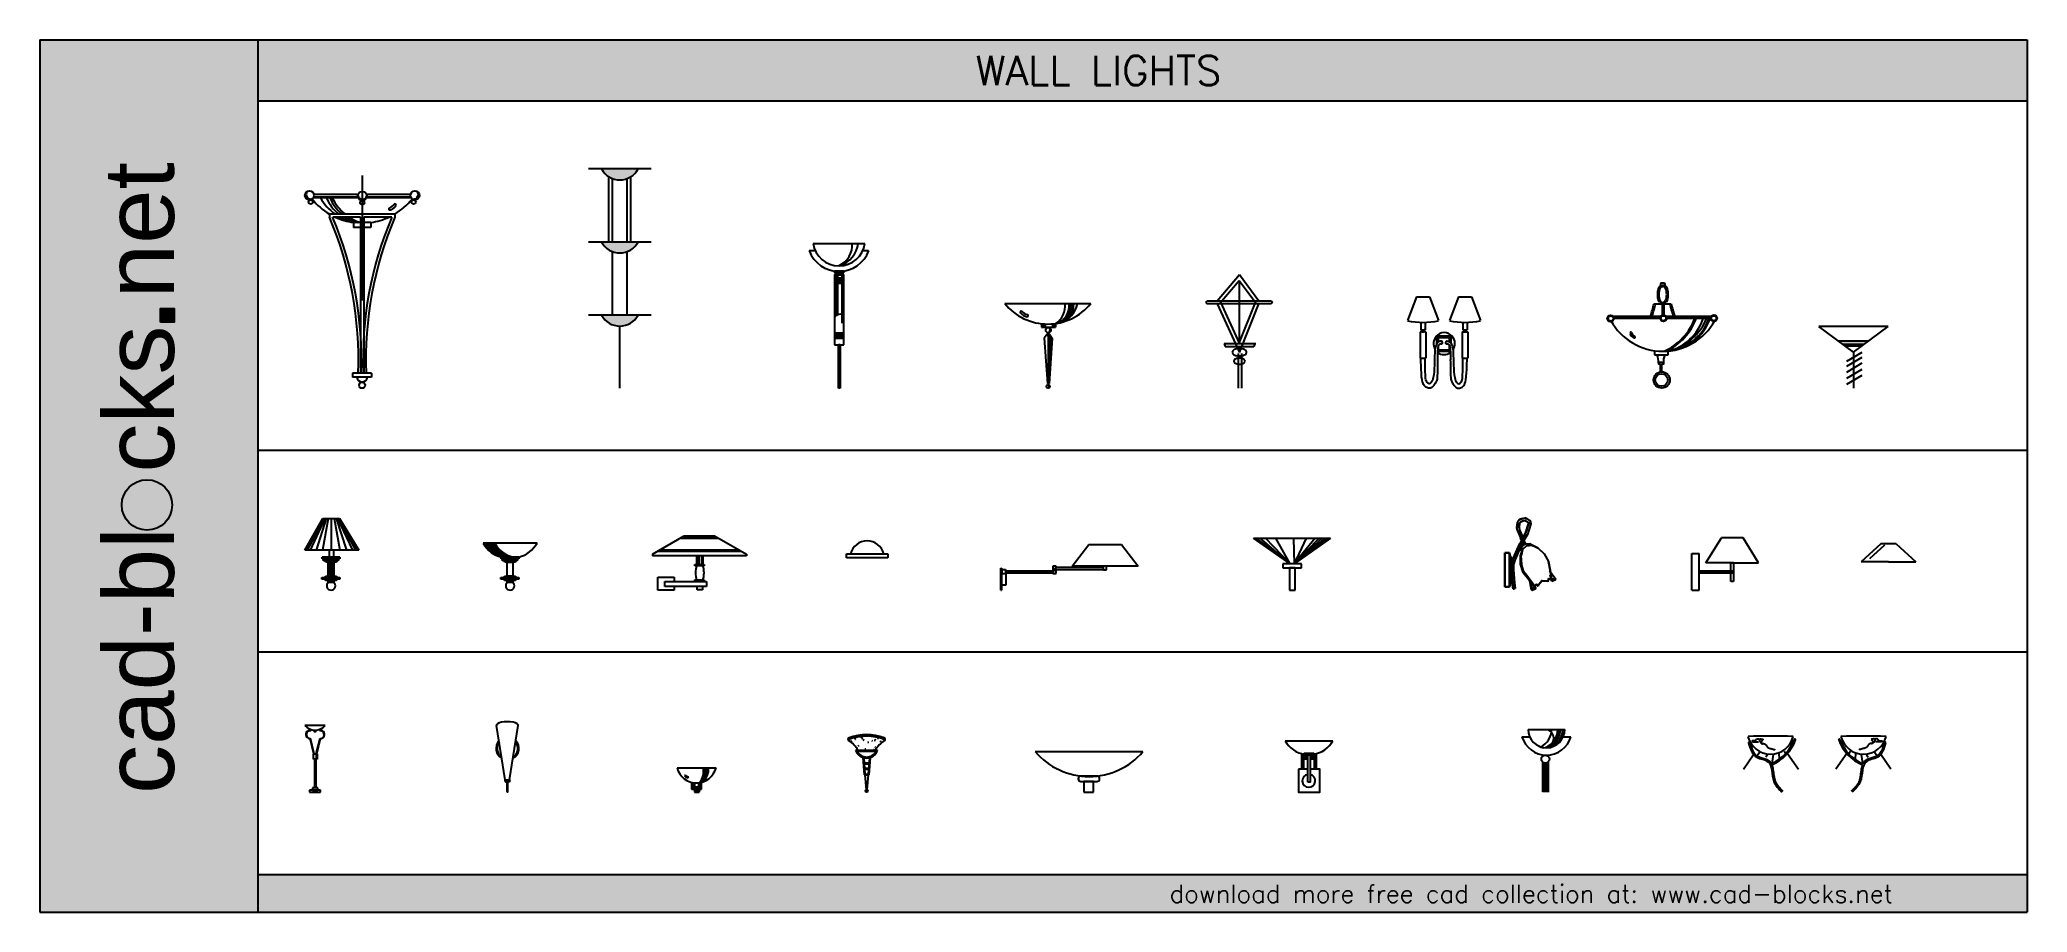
# Model space of a CAD drawing. Header units: millimetres. Extents: x 16558 to 27439, y -905 to 3871.
import ezdxf

# ---------------------------------------------------------------- set-up
doc = ezdxf.new("R2010")
doc.units = ezdxf.units.MM
doc.layers.add('www.cad-blocks.net', color=7, linetype='Continuous')
doc.styles.get("Standard").update_dxf_attribs({"font": 'arial.ttf'})

# ---------------------------------------------------------------- blocks, each defined once
blk = doc.blocks.new('A$C780D6D6B')
for p, q in [((314, 1165), (314, 480)), ((292, 1042), (46, 1042)), ((290, 1046), (48, 1046)), ((291, 1060), (49, 1060)), ((578, 1060), (337, 1060)), ((581, 1042), (337, 1042)), ((579, 1046), (338, 1046)), ((492, 953), (135, 953)), ((135, 953), (135, 937)), ((305, 937), (152, 937)), ((266, 907), (266, 880)), ((305, 907), (266, 907)), ((305, 880), (266, 880)), ((305, 937), (305, 83)), ((322, 937), (322, 83)), ((475, 937), (322, 937)), ((361, 907), (322, 907)), ((361, 880), (322, 880)), ((361, 907), (361, 880)), ((492, 953), (492, 935)), ((365, 83), (261, 83)), ((261, 83), (261, 60)), ((365, 60), (261, 60)), ((365, 83), (365, 60))]:
    blk.add_line(p, q)
for centre, radius in [((25, 1055), 24.7), ((32, 1019), 11.6), ((314, 1052), 24.7), ((314, 1016), 11.6), ((602, 1055), 24.7), ((595, 1019), 11.6), ((313, 16), 16.4)]:
    blk.add_circle(centre, radius)
for centre, radius, start, end in [((32, 1060), 24.7, 137.6067, 297.166), ((313, 1254), 350, 218.6378, 239.2617), ((323, 1176), 273, 209.4791, 234.6675), ((328, 1132), 229, 203.2609, 231.3849), ((348, 1129), 228, 202.4432, 230.316), ((389, 1160), 267, 206.3527, 230.7676), ((315, 1058), 24.7, 188.247, 347.8062), ((463, 981), 4.42, 127.1683, 240.4582), ((437, 1039), 60.1, 293.2954, 328.9664), ((451, 1027), 55.1, 294.2784, 333.0201), ((490, 998), 10.8, 23.8579, 97.2437), ((313, 1254), 350, 300.7383, 321.3622), ((595, 1060), 24.7, 242.834, 42.3933), ((-1697, 158), 1990, 357.8269, 23.0213), ((-1687, 159), 1996, 357.8153, 22.9243), ((313, 1254), 350, 245.0976, 262.1636), ((323, 1176), 273, 241.2502, 259.8001), ((328, 1132), 229, 238.6584, 259.2275), ((348, 1129), 228, 237.4116, 256.2427), ((389, 1160), 267, 236.8059, 251.1928), ((2314, 159), 1996, 157.0757, 182.1847), ((2314, 159), 1980, 156.9146, 182.203), ((313, 1254), 350, 277.757, 294.9024), ((467, 990), 14.6, 245.7216, 294.2784), ((313, 63), 28.9, 185.9812, 355.0406)]:
    blk.add_arc(centre, radius, start, end)
blk = doc.blocks.new('A$C0DEB67C2')
h = blk.add_hatch(color=256)
h.paths.add_polyline_path([(271, 1200), (71, 1200, 0.6)])
h.paths.add_polyline_path([(271, 800), (71, 800, 0.6)])
h.paths.add_polyline_path([(271, 400), (71, 400, 0.6)])
for p, q in [((343, 1200), (0, 1200)), ((111, 800), (111, 1157)), ((131, 800), (131, 1147)), ((211, 800), (211, 1147)), ((231, 800), (231, 1157)), ((343, 800), (0, 800)), ((131, 400), (131, 747)), ((211, 400), (211, 747)), ((343, 400), (0, 400)), ((171, 0), (171, 340))]:
    blk.add_line(p, q)
for centre in [(171, 1253), (171, 853), (171, 453)]:
    blk.add_arc(centre, 113, 208.0725, 331.9275)
blk = doc.blocks.new('A$C2A057F4A')
for p, q in [((21, 792), (304, 792)), ((0, 754), (32, 754)), ((293, 754), (325, 754)), ((138, 641), (138, 631)), ((190, 641), (138, 641)), ((138, 631), (190, 631)), ((138, 622), (138, 238)), ((190, 622), (138, 622)), ((138, 604), (190, 604)), ((138, 595), (190, 595)), ((138, 585), (190, 585)), ((138, 575), (190, 575)), ((143, 621), (143, 394)), ((149, 621), (149, 399)), ((155, 631), (155, 621)), ((174, 631), (155, 631)), ((155, 621), (155, 402)), ((155, 621), (174, 621)), ((174, 621), (174, 631)), ((179, 621), (179, 370)), ((179, 607), (179, 356)), ((179, 607), (179, 356)), ((179, 607), (179, 356)), ((179, 607), (179, 356)), ((179, 607), (179, 356)), ((179, 607), (179, 404)), ((179, 607), (179, 404)), ((179, 607), (179, 404)), ((179, 607), (179, 404)), ((179, 607), (179, 404)), ((179, 607), (179, 404)), ((186, 621), (186, 402)), ((190, 631), (190, 641)), ((190, 400), (190, 622)), ((190, 238), (190, 400)), ((138, 303), (190, 303)), ((138, 294), (190, 294)), ((138, 283), (190, 283)), ((138, 274), (190, 274)), ((138, 238), (190, 238)), ((161, 0), (161, 239)), ((161, 239), (169, 239)), ((169, 239), (169, 0)), ((169, 0), (161, 0))]:
    blk.add_line(p, q)
for centre, radius, start, end in [((163, 812), 143, 187.9073, 352.0927), ((111, 785), 125, 294.2109, 3.6054), ((125, 808), 143, 287.2075, 353.9293), ((163, 812), 173, 199.745, 340.255), ((170, 365), 39.5, 60.2317, 144.829)]:
    blk.add_arc(centre, radius, start, end)
blk = doc.blocks.new('A$C3038389E')
for p, q in [((0, 463), (471, 463)), ((200, 353), (200, 334)), ((200, 334), (278, 334)), ((201, 353), (201, 334)), ((202, 353), (202, 334)), ((203, 353), (203, 334)), ((205, 352), (205, 334)), ((206, 352), (206, 334)), ((209, 352), (209, 334)), ((211, 352), (211, 334)), ((215, 352), (215, 334)), ((220, 351), (220, 334)), ((261, 352), (261, 334)), ((265, 352), (265, 334)), ((268, 353), (268, 334)), ((271, 353), (271, 334)), ((273, 353), (273, 334)), ((275, 354), (275, 334)), ((276, 354), (276, 334)), ((277, 354), (277, 334)), ((278, 334), (278, 354)), ((231, 296), (216, 273)), ((216, 273), (233, 25)), ((231, 296), (244, 296)), ((236, 296), (237, 270)), ((237, 270), (237, 25)), ((247, 270), (238, 25)), ((239, 297), (247, 270)), ((254, 270), (240, 25)), ((241, 296), (254, 270)), ((257, 271), (241, 25)), ((242, 296), (257, 271)), ((259, 273), (242, 25)), ((244, 296), (259, 273)), ((233, 25), (237, 25)), ((242, 25), (237, 25))]:
    blk.add_line(p, q)
for centre, radius in [((238, 318), 14.4), ((237, 9), 9.37)]:
    blk.add_circle(centre, radius)
for centre, radius, start, end in [((235, 654), 303, 219.014, 320.986), ((268, 452), 98.3, 276.5246, 6.3873), ((213, 451), 117, 304.0621, 5.823), ((251, 451), 102, 288.8061, 7.0459), ((267, 451), 97.1, 282.3108, 7.1298), ((262, 451), 97.5, 287.1587, 7.6017), ((276, 456), 101, 278.8738, 3.8239), ((269, 485), 130, 283.2672, 350.2371), ((90, 415), 6.21, 62.0733, 215.1832), ((136, 457), 67.8, 221.8701, 258.1782), ((133, 455), 52.8, 220.43, 260.3328), ((121, 397), 6.58, 273.597, 61.3394), ((235, 319), 14, 310.8923, 40.9309), ((234, 319), 13.5, 321.4024, 22.8806), ((236, 9), 8.9, 303.1158, 66.0905), ((233, 9), 9.78, 325.4994, 42.1339)]:
    blk.add_arc(centre, radius, start, end)
blk = doc.blocks.new('A$C27DF720B')
for p, q in [((64, 478), (186, 622)), ((79, 465), (185, 590)), ((185, 590), (185, 245)), ((185, 590), (276, 467)), ((186, 622), (292, 478)), ((11, 479), (0, 471)), ((0, 471), (10, 462)), ((9, 479), (359, 479)), ((9, 463), (359, 463)), ((64, 462), (186, 196)), ((82, 470), (185, 247)), ((185, 247), (274, 469)), ((186, 196), (292, 462)), ((357, 479), (368, 471)), ((368, 471), (359, 462)), ((103, 245), (275, 245)), ((103, 245), (108, 229)), ((108, 229), (265, 229)), ((270, 245), (265, 229)), ((179, 189), (179, 0)), ((197, 189), (197, 0))]:
    blk.add_line(p, q)
for centre, radius, start, end in [((158, 197), 11.1, 141.4049, 180), ((158, 197), 11.1, 180, 218.5951), ((171, 186), 28.1, 117.4279, 141.4049), ((171, 207), 28.1, 218.5951, 242.5721), ((164, 148), 8.89, 141.4049, 180), ((164, 148), 8.89, 180, 218.5951), ((174, 139), 22.5, 117.4279, 141.4049), ((174, 156), 22.5, 218.5951, 242.5721), ((180, 169), 47.4, 102.1319, 117.4279), ((180, 224), 47.4, 242.5721, 257.8681), ((181, 126), 37.9, 102.1319, 117.4279), ((181, 170), 37.9, 242.5721, 257.8681), ((186, 142), 75.1, 90, 102.1319), ((186, 252), 75.1, 257.8681, 270), ((186, 104), 60.1, 90, 102.1319), ((186, 192), 60.1, 257.8681, 270), ((186, 142), 75.1, 77.8681, 90), ((186, 252), 75.1, 270, 282.1319), ((186, 104), 60.1, 77.8681, 90), ((186, 192), 60.1, 270, 282.1319), ((191, 126), 37.9, 62.5721, 77.8681), ((191, 170), 37.9, 282.1319, 297.4279), ((192, 169), 47.4, 62.5721, 77.8681), ((192, 224), 47.4, 282.1319, 297.4279), ((198, 139), 22.5, 38.5951, 62.5721), ((198, 156), 22.5, 297.4279, 321.4049), ((201, 186), 28.1, 38.5951, 62.5721), ((201, 207), 28.1, 297.4279, 321.4049), ((208, 148), 8.89, 0, 38.5951), ((208, 148), 8.89, 321.4049, 360), ((214, 197), 11.1, 360, 38.5951), ((214, 197), 11.1, 321.4049, 0)]:
    blk.add_arc(centre, radius, start, end)
blk = doc.blocks.new('A$C4EFE2F0A')
at = {"ltscale": 0.75}
for p, q in [((50, 500), (0, 370)), ((50, 500), (120, 500)), ((120, 500), (170, 370)), ((280, 500), (230, 370)), ((280, 500), (350, 500)), ((350, 500), (400, 370)), ((73, 360), (73, 320)), ((97, 360), (97, 320)), ((303, 360), (303, 320)), ((327, 360), (327, 320)), ((70, 309), (70, 164)), ((79, 309), (70, 309)), ((79, 320), (73, 320)), ((79, 320), (79, 309)), ((79, 320), (91, 320)), ((79, 309), (91, 309)), ((97, 320), (91, 320)), ((91, 320), (91, 309)), ((100, 309), (91, 309)), ((100, 309), (100, 164)), ((300, 309), (300, 164)), ((300, 309), (309, 309)), ((303, 320), (309, 320)), ((309, 320), (309, 309)), ((309, 320), (321, 320)), ((309, 309), (321, 309)), ((321, 320), (327, 320)), ((321, 320), (321, 309)), ((321, 309), (330, 309)), ((330, 309), (330, 164)), ((73, 164), (70, 164)), ((73, 164), (96, 164)), ((100, 164), (96, 164)), ((300, 164), (304, 164)), ((304, 164), (327, 164)), ((327, 164), (330, 164))]:
    blk.add_line(p, q, dxfattribs=at)
for points in [[(239, 245), (239, 284), (159, 284), (159, 240)], [(170, 253), (170, 278), (228, 278), (228, 255)], [(228, 238), (228, 209), (170, 209), (170, 233)], [(165, 203), (235, 203)]]:
    blk.add_lwpolyline(points)
for centre, radius, start, end in [((85, 745), 385, 257.2289, 282.7711), ((315, 745), 385, 257.2289, 282.7711), ((203, 244), 60.1, 138.182, 210.1648), ((201, 247), 57.1, 40.478, 139.522), ((184, 250), 8.1, 270.3132, 100.0183), ((216, 250), 8.1, 79.9817, 277.7643), ((200, 244), 60.1, 325.7172, 41.818), ((200, 244), 60.1, 234.2669, 305.7331)]:
    blk.add_arc(centre, radius, start, end, dxfattribs=at)
for points, knots in [([(184, 242), (184, 242), (178, 242), (169, 235), (166, 219), (165, 199), (164, 177), (166, 150), (164, 125), (164, 59), (160, 41), (151, 24), (140, 7), (120, -3), (98, 5), (82, 28), (77, 54), (74, 148), (73, 158), (73, 164)], [0, 0, 0, 0, 80.570201, 159.49712, 308.046532, 508.836915, 710.081919, 913.92679, 1201.813942, 1414.406379, 1527.817291, 1712.034969, 1922.423009, 2086.684626, 2279.128541, 2503.046278, 2825.962135, 2975.570853, 3116.116193, 3116.116193, 3116.116193, 3116.116193]), ([(184, 258), (179, 258), (163, 251), (151, 224), (148, 183), (150, 141), (143, 58), (135, 34), (117, 21), (103, 36), (97, 57), (97, 148), (96, 161), (96, 164)], [0, 0, 0, 0, 205.707607, 452.778862, 758.645513, 1257.495112, 1631.290615, 1879.33787, 1980.549936, 2130.303589, 2326.50279, 2581.956582, 2661.264889, 2661.264889, 2661.264889, 2661.264889]), ([(216, 258), (223, 258), (237, 251), (249, 224), (252, 183), (250, 141), (257, 58), (265, 34), (283, 21), (297, 36), (303, 57), (303, 148), (304, 161), (304, 164)], [0, 0, 0, 0, 205.707607, 452.778862, 758.645513, 1257.495112, 1631.290615, 1879.33787, 1980.549936, 2130.303589, 2326.50279, 2581.956582, 2661.264889, 2661.264889, 2661.264889, 2661.264889]), ([(216, 242), (219, 242), (225, 242), (231, 235), (234, 219), (235, 199), (236, 177), (234, 150), (236, 125), (236, 59), (240, 41), (249, 24), (260, 7), (280, -3), (302, 5), (318, 28), (323, 54), (326, 148), (327, 158), (327, 164)], [0, 0, 0, 0, 80.570201, 159.49712, 308.046532, 508.836915, 710.081919, 913.92679, 1201.813942, 1414.406379, 1527.817291, 1712.034969, 1922.423009, 2086.684626, 2279.128541, 2503.046278, 2825.962135, 2975.570853, 3116.116193, 3116.116193, 3116.116193, 3116.116193])]:
    blk.add_open_spline(points, degree=3, knots=knots, dxfattribs=at)
blk = doc.blocks.new('A$C5D6304DD')
blk.add_blockref('A$C4EFE2F0A', (0, 0))
blk = doc.blocks.new('A$C6D827DC2')
for p, q in [((298, 557), (304, 557)), ((309, 557), (304, 557)), ((256, 462), (350, 462)), ((303, 401), (303, 462)), ((311, 400), (311, 462)), ((30, 394), (293, 394)), ((30, 394), (30, 394)), ((33, 390), (291, 390)), ((34, 388), (290, 388)), ((35, 384), (289, 384)), ((321, 394), (570, 394)), ((324, 390), (568, 390)), ((324, 388), (567, 388)), ((325, 384), (566, 384)), ((258, 206), (258, 182)), ((258, 182), (273, 182)), ((273, 182), (316, 182)), ((291, 89), (291, 130)), ((299, 89), (299, 130)), ((315, 182), (333, 182)), ((333, 182), (333, 206))]:
    blk.add_line(p, q)
for centre, radius in [((18, 381), 17.9), ((19, 381), 14.2), ((307, 383), 17.9), ((307, 383), 13.7), ((584, 383), 17.9), ((583, 383), 13.7), ((298, 45), 44.7), ((297, 45), 34.3)]:
    blk.add_circle(centre, radius)
for centre, radius, start, end in [((341, 520), 66.6, 154.6389, 168.8919), ((318, 531), 41.1, 131.149, 154.6389), ((341, 520), 58.1, 154.6389, 168.8919), ((318, 531), 32.6, 131.149, 154.6389), ((295, 569), 4.88, 124.8605, 236.3854), ((304, 547), 19.4, 117.9254, 131.149), ((303, 521), 53.4, 77.6545, 102.3455), ((303, 617), 53.4, 257.6545, 282.3455), ((304, 547), 10.9, 90, 131.149), ((304, 547), 10.9, 48.851, 90), ((290, 531), 32.6, 25.3611, 48.851), ((304, 547), 19.4, 48.851, 63.8603), ((312, 569), 4.88, 303.6146, 55.1395), ((290, 531), 41.1, 25.3611, 48.851), ((267, 520), 58.1, 11.1081, 25.3611), ((267, 520), 66.6, 11.1081, 25.3611), ((-992, 785), 1289, 342.4154, 345.4932), ((-937, 767), 1240, 342.598, 345.7926), ((378, 513), 104, 168.8919, 180), ((378, 513), 104, 180, 191.1081), ((341, 505), 66.6, 191.1081, 205.3611), ((318, 495), 41.1, 205.3611, 216.0105), ((378, 513), 95.5, 168.8919, 180), ((378, 513), 95.5, 180, 191.1081), ((341, 505), 58.1, 191.1081, 205.3611), ((304, 491), 28, 227.4607, 313.3457), ((318, 495), 32.6, 205.3611, 214.069), ((304, 483), 14, 207.2363, 323.7518), ((305, 486), 15.3, 311.7455, 339.9923), ((267, 505), 58.1, 334.6389, 348.8919), ((290, 495), 41.1, 324.4509, 334.6389), ((230, 513), 95.5, 0, 11.1081), ((230, 513), 95.5, 348.8919, 360), ((267, 505), 66.6, 334.6389, 348.8919), ((230, 513), 104, 360, 11.1081), ((230, 513), 104, 348.8919, 0), ((1492, 761), 1189, 194.5679, 197.9064), ((1513, 769), 1203, 194.7617, 198.0647), ((304, 527), 325, 208.7179, 331.2821), ((175, 498), 326, 294.76, 339.6708), ((183, 498), 326, 294.76, 339.6708), ((266, 467), 273, 283.9077, 342.3614), ((300, 474), 273, 276.8276, 340.9344), ((310, 471), 269, 275.3287, 341.3007), ((267, 495), 299, 283.6586, 338.3843), ((129, 301), 5.33, 45.5998, 182.7666), ((168, 318), 48.1, 202.1337, 244.4056), ((173, 320), 43.4, 200.4695, 240.3548), ((148, 280), 4.54, 263.3548, 30.2105), ((169, 140), 112, 358.9657, 22.0667), ((282, 135), 2.4, 92.6231, 267.3769), ((294, 109), 31.5, 65.9789, 114.0211), ((294, 162), 31.5, 245.9789, 294.0211), ((404, 143), 97.1, 156.3449, 182.9182), ((307, 135), 2.4, 272.6231, 87.3769)]:
    blk.add_arc(centre, radius, start, end)
blk = doc.blocks.new('A$C307C40D7')
for p, q in [((190, 198), (0, 337)), ((379, 337), (0, 337)), ((190, 198), (379, 337)), ((270, 257), (110, 257)), ((245, 239), (134, 239)), ((145, 231), (234, 231)), ((153, 148), (238, 198)), ((153, 120), (238, 170)), ((153, 87), (238, 138)), ((190, 198), (190, 0)), ((153, 54), (238, 105)), ((153, 22), (238, 72))]:
    blk.add_line(p, q)
blk.add_solid([(110, 257), (270, 257), (134, 239), (245, 239)])
blk = doc.blocks.new('A$C297263B4')
at = {"ltscale": 10}
for p, q in [((0, 219), (98, 391)), ((101, 391), (0, 219)), ((105, 391), (12, 219)), ((109, 391), (28, 219)), ((117, 391), (61, 219)), ((128, 391), (97, 219)), ((98, 391), (190, 391)), ((144, 391), (144, 219)), ((144, 391), (144, 219)), ((160, 391), (191, 219)), ((171, 391), (227, 219)), ((179, 391), (260, 219)), ((183, 391), (276, 219)), ((187, 391), (288, 219)), ((190, 391), (295, 219)), ((295, 219), (0, 219)), ((133, 218), (133, 179)), ((157, 218), (157, 179))]:
    blk.add_line(p, q, dxfattribs=at)
for p, q in [((192, 180), (95, 180)), ((95, 170), (95, 180)), ((95, 170), (95, 180)), ((102, 170), (95, 170)), ((96, 170), (96, 180)), ((98, 170), (98, 180)), ((100, 170), (100, 180)), ((185, 170), (102, 170)), ((102, 160), (102, 170)), ((114, 160), (102, 160)), ((103, 170), (103, 180)), ((103, 170), (103, 160)), ((104, 170), (104, 160)), ((105, 170), (105, 160)), ((107, 170), (107, 180)), ((107, 170), (107, 160)), ((111, 170), (111, 160)), ((112, 170), (112, 180)), ((173, 160), (114, 160)), ((114, 152), (114, 160)), ((172, 152), (114, 152)), ((115, 160), (115, 152)), ((116, 170), (116, 160)), ((116, 160), (116, 152)), ((118, 160), (118, 152)), ((119, 170), (119, 180)), ((120, 160), (120, 152)), ((122, 170), (122, 160)), ((124, 160), (124, 152)), ((125, 170), (125, 180)), ((128, 160), (128, 152)), ((128, 152), (128, 76)), ((128, 76), (128, 152)), ((128, 152), (159, 152)), ((129, 170), (129, 160)), ((129, 152), (129, 76)), ((131, 152), (131, 76)), ((134, 170), (134, 180)), ((134, 160), (134, 152)), ((134, 152), (134, 76)), ((137, 170), (137, 160)), ((138, 152), (138, 76)), ((143, 170), (143, 180)), ((143, 160), (143, 152)), ((144, 152), (144, 76)), ((144, 152), (144, 76)), ((149, 152), (149, 76)), ((150, 170), (150, 160)), ((152, 160), (152, 152)), ((153, 170), (153, 180)), ((153, 152), (153, 76)), ((156, 152), (156, 76)), ((158, 170), (158, 160)), ((158, 152), (158, 76)), ((159, 160), (159, 152)), ((159, 152), (159, 76)), ((159, 152), (159, 76)), ((161, 170), (161, 180)), ((163, 160), (163, 152)), ((165, 170), (165, 160)), ((167, 160), (167, 152)), ((168, 170), (168, 180)), ((169, 160), (169, 152)), ((171, 170), (171, 160)), ((171, 160), (171, 152)), ((182, 160), (172, 160)), ((172, 160), (172, 152)), ((172, 160), (172, 152)), ((175, 170), (175, 180)), ((176, 170), (176, 160)), ((180, 170), (180, 180)), ((180, 170), (180, 160)), ((191, 170), (182, 170)), ((182, 170), (182, 160)), ((182, 170), (182, 160)), ((184, 170), (184, 180)), ((187, 170), (187, 180)), ((189, 170), (189, 180)), ((191, 180), (191, 170)), ((191, 170), (191, 180)), ((192, 170), (192, 180)), ((92, 60), (92, 68)), ((92, 68), (191, 68)), ((191, 60), (92, 60)), ((113, 68), (113, 76)), ((113, 76), (172, 76)), ((172, 68), (113, 68)), ((113, 52), (113, 60)), ((113, 60), (172, 60)), ((172, 52), (113, 52)), ((127, 42), (127, 52)), ((127, 52), (159, 52)), ((159, 42), (127, 42)), ((159, 76), (128, 76)), ((159, 52), (159, 42)), ((172, 76), (172, 68)), ((172, 60), (172, 52)), ((191, 68), (191, 60))]:
    blk.add_line(p, q)
blk.add_arc((143, 23), 23.6, 128.2501, 51.7499)
blk = doc.blocks.new('A$C647C200F')
for p, q in [((295, 257), (0, 257)), ((99, 170), (99, 180)), ((195, 180), (99, 180)), ((106, 170), (99, 170)), ((106, 160), (106, 170)), ((188, 170), (106, 170)), ((118, 160), (106, 160)), ((176, 160), (118, 160)), ((118, 152), (118, 160)), ((176, 152), (118, 152)), ((131, 152), (163, 152)), ((131, 76), (131, 152)), ((163, 152), (163, 76)), ((186, 160), (176, 160)), ((176, 160), (176, 152)), ((195, 170), (186, 170)), ((186, 170), (186, 160)), ((195, 180), (195, 170)), ((96, 60), (96, 68)), ((96, 68), (195, 68)), ((195, 60), (96, 60)), ((117, 76), (176, 76)), ((117, 68), (117, 76)), ((176, 68), (117, 68)), ((117, 60), (176, 60)), ((117, 52), (117, 60)), ((176, 52), (117, 52)), ((163, 76), (131, 76)), ((131, 52), (163, 52)), ((131, 42), (131, 52)), ((163, 42), (131, 42)), ((163, 52), (163, 42)), ((176, 76), (176, 68)), ((176, 60), (176, 52)), ((195, 68), (195, 60))]:
    blk.add_line(p, q)
for centre, radius, start, end in [((133, 327), 150, 207.8354, 259.7415), ((145, 327), 150, 207.8354, 256.5918), ((153, 327), 150, 207.8354, 259.7415), ((165, 327), 150, 207.8354, 259.7415), ((174, 327), 150, 207.8354, 259.7415), ((185, 327), 150, 207.8354, 259.7415), ((196, 327), 150, 207.8354, 259.7415), ((155, 335), 160, 284.3882, 330.9432), ((147, 23), 23.6, 128.2501, 51.7499)]:
    blk.add_arc(centre, radius, start, end)
blk = doc.blocks.new('A$C7AED3887')
for p, q in [((0, 196), (174, 296)), ((477, 218), (38, 218)), ((364, 283), (151, 283)), ((352, 290), (163, 290)), ((174, 296), (341, 296)), ((242, 297), (242, 296)), ((243, 297), (243, 296)), ((245, 297), (245, 296)), ((248, 297), (248, 296)), ((255, 297), (255, 296)), ((270, 297), (270, 296)), ((274, 297), (274, 296)), ((275, 297), (275, 296)), ((277, 297), (277, 296)), ((277, 297), (277, 296)), ((341, 296), (515, 196)), ((0, 196), (0, 188)), ((515, 188), (0, 188)), ((489, 211), (26, 211)), ((233, 133), (233, 140)), ((233, 140), (284, 140)), ((284, 133), (233, 133)), ((242, 188), (242, 143)), ((243, 188), (243, 143)), ((245, 188), (245, 143)), ((248, 188), (248, 143)), ((255, 188), (255, 143)), ((270, 188), (270, 143)), ((274, 188), (274, 143)), ((275, 188), (275, 143)), ((277, 188), (277, 143)), ((277, 188), (277, 143)), ((284, 140), (284, 133)), ((515, 196), (515, 188)), ((30, 0), (30, 71)), ((30, 71), (119, 71)), ((119, 0), (30, 0)), ((69, 20), (69, 47)), ((69, 47), (296, 47)), ((296, 20), (69, 20)), ((119, 71), (119, 47)), ((119, 20), (119, 0)), ((233, 48), (233, 56)), ((233, 56), (284, 56)), ((284, 48), (233, 48)), ((245, 2), (245, 20)), ((274, 2), (245, 2)), ((274, 20), (274, 2)), ((284, 56), (284, 48)), ((296, 47), (296, 20))]:
    blk.add_line(p, q)
for centre, start, end in [((362, 94), 162.1895, 197.8105), ((157, 94), 342.1895, 17.8105)]:
    blk.add_arc(centre, 126, start, end)
blk = doc.blocks.new('A$C3401480C')
for p, q in [((0, 23), (226, 23)), ((0, 0), (0, 23)), ((226, 0), (0, 0)), ((226, 23), (226, 0))]:
    blk.add_line(p, q)
blk.add_arc((113, 0), 93.3, 14.1048, 165.8952)
blk = doc.blocks.new('A$C550A3389')
at = {"linetype": 'ByBlock'}
for p, q in [((392, 130), (482, 250)), ((482, 250), (662, 250)), ((662, 250), (752, 130)), ((0, 0), (0, 120)), ((0, 120), (5, 120)), ((5, 120), (5, 0)), ((9, 88), (9, 113)), ((9, 113), (26, 113)), ((26, 113), (26, 88)), ((303, 130), (286, 130)), ((286, 130), (286, 111)), ((286, 111), (303, 111)), ((303, 110), (286, 110)), ((286, 110), (286, 105)), ((299, 120), (303, 123)), ((299, 115), (299, 120)), ((303, 113), (299, 115)), ((303, 123), (303, 130)), ((563, 123), (303, 123)), ((303, 111), (303, 113)), ((303, 113), (563, 113)), ((303, 90), (303, 110)), ((752, 130), (392, 130)), ((563, 110), (563, 130)), ((563, 110), (580, 110)), ((580, 110), (580, 130)), ((0, 0), (5, 0)), ((30, 88), (5, 88)), ((5, 28), (30, 28)), ((26, 105), (286, 105)), ((26, 95), (286, 95)), ((30, 28), (30, 88)), ((286, 105), (290, 102)), ((286, 95), (290, 98)), ((286, 95), (286, 90)), ((286, 90), (303, 90)), ((290, 102), (290, 98))]:
    blk.add_line(p, q, dxfattribs=at)
blk = doc.blocks.new('A$C144403B6')
for p, q in [((0, 284), (422, 284)), ((201, 144), (0, 284)), ((201, 144), (17, 284)), ((201, 144), (36, 284)), ((201, 144), (65, 284)), ((201, 144), (123, 284)), ((220, 284), (223, 144)), ((289, 284), (223, 144)), ((338, 284), (223, 144)), ((359, 284), (223, 144)), ((376, 284), (223, 144)), ((392, 284), (223, 144)), ((407, 284), (223, 144)), ((422, 284), (223, 144)), ((422, 284), (223, 144)), ((161, 144), (161, 121)), ((263, 144), (161, 144)), ((161, 121), (263, 121)), ((198, 121), (198, 0)), ((228, 121), (198, 121)), ((228, 0), (228, 121)), ((263, 121), (263, 144)), ((198, 0), (228, 0))]:
    blk.add_line(p, q)
blk = doc.blocks.new('A$C30AF688D')
for p, q in [((68, 371), (65, 341)), ((65, 341), (68, 371)), ((65, 341), (68, 325)), ((68, 325), (65, 341)), ((79, 386), (68, 371)), ((75, 341), (78, 366)), ((78, 366), (75, 342)), ((75, 342), (78, 366)), ((79, 365), (77, 342)), ((77, 342), (79, 365)), ((77, 342), (80, 330)), ((95, 392), (79, 386)), ((79, 386), (95, 392)), ((86, 374), (79, 365)), ((80, 330), (96, 293)), ((96, 293), (80, 330)), ((99, 379), (86, 374)), ((86, 374), (99, 379)), ((95, 392), (109, 395)), ((108, 381), (99, 379)), ((99, 379), (108, 381)), ((116, 377), (108, 381)), ((108, 381), (116, 377)), ((121, 390), (109, 395)), ((109, 395), (121, 390)), ((112, 311), (129, 363)), ((129, 363), (112, 311)), ((116, 377), (127, 372)), ((121, 390), (137, 381)), ((142, 363), (123, 305)), ((129, 363), (127, 372)), ((127, 372), (129, 363)), ((142, 363), (137, 381)), ((137, 381), (142, 363)), ((45, 172), (81, 255)), ((81, 255), (45, 172)), ((56, 167), (91, 248)), ((91, 248), (56, 167)), ((68, 325), (85, 286)), ((99, 288), (81, 255)), ((84, 187), (95, 222)), ((95, 222), (84, 187)), ((85, 286), (102, 248)), ((102, 248), (85, 286)), ((87, 215), (93, 238)), ((93, 238), (87, 215)), ((109, 280), (91, 248)), ((93, 238), (111, 253)), ((111, 253), (93, 238)), ((94, 202), (98, 225)), ((118, 242), (95, 222)), ((113, 254), (96, 293)), ((99, 288), (112, 311)), ((112, 311), (99, 288)), ((102, 248), (104, 249)), ((104, 249), (102, 248)), ((102, 248), (104, 249)), ((104, 249), (102, 248)), ((104, 249), (108, 251)), ((104, 249), (108, 251)), ((108, 251), (104, 249)), ((108, 251), (104, 249)), ((104, 249), (104, 249)), ((108, 251), (112, 254)), ((108, 251), (112, 254)), ((112, 253), (108, 251)), ((108, 251), (112, 253)), ((109, 280), (123, 305)), ((123, 305), (109, 280)), ((111, 253), (135, 254)), ((112, 253), (111, 253)), ((113, 254), (112, 253)), ((112, 254), (113, 254)), ((112, 253), (112, 254)), ((112, 254), (113, 254)), ((113, 254), (112, 253)), ((149, 245), (118, 242)), ((118, 242), (149, 245)), ((135, 254), (155, 242)), ((182, 230), (149, 245)), ((149, 245), (182, 230)), ((214, 199), (182, 230)), ((182, 230), (214, 199)), ((0, 200), (0, 203)), ((0, 203), (0, 200)), ((0, 203), (0, 200)), ((0, 200), (0, 203)), ((0, 203), (12, 203)), ((12, 203), (0, 203)), ((0, 190), (0, 200)), ((0, 200), (0, 190)), ((0, 200), (0, 190)), ((0, 190), (0, 200)), ((0, 176), (0, 190)), ((0, 190), (0, 176)), ((0, 190), (0, 176)), ((0, 176), (0, 190)), ((0, 157), (0, 176)), ((0, 176), (0, 157)), ((0, 176), (0, 157)), ((0, 157), (0, 176)), ((0, 135), (0, 157)), ((0, 157), (0, 135)), ((0, 157), (0, 135)), ((0, 135), (0, 157)), ((0, 110), (0, 135)), ((0, 135), (0, 110)), ((0, 135), (0, 110)), ((0, 110), (0, 135)), ((0, 110), (0, 86)), ((0, 110), (0, 86)), ((0, 110), (0, 86)), ((0, 86), (0, 110)), ((12, 203), (25, 203)), ((25, 203), (12, 203)), ((25, 200), (25, 203)), ((25, 203), (25, 200)), ((25, 200), (25, 203)), ((25, 200), (25, 203)), ((25, 203), (31, 178)), ((31, 178), (25, 203)), ((31, 176), (25, 200)), ((31, 176), (25, 200)), ((25, 200), (31, 176)), ((31, 176), (25, 200)), ((25, 190), (25, 200)), ((25, 200), (25, 190)), ((25, 200), (25, 190)), ((25, 190), (25, 200)), ((31, 169), (25, 190)), ((31, 169), (25, 190)), ((25, 190), (31, 169)), ((31, 169), (25, 190)), ((25, 176), (25, 190)), ((25, 190), (25, 176)), ((25, 190), (25, 176)), ((25, 176), (25, 190)), ((25, 157), (25, 176)), ((25, 176), (25, 157)), ((31, 158), (25, 176)), ((25, 176), (25, 157)), ((31, 158), (25, 176)), ((25, 176), (31, 158)), ((25, 157), (25, 176)), ((31, 158), (25, 176)), ((25, 135), (25, 157)), ((25, 157), (25, 135)), ((25, 157), (25, 135)), ((25, 135), (25, 157)), ((31, 145), (25, 157)), ((31, 145), (25, 157)), ((25, 157), (31, 145)), ((31, 145), (25, 157)), ((31, 128), (25, 135)), ((25, 135), (31, 128)), ((25, 135), (31, 128)), ((31, 128), (25, 135)), ((25, 110), (25, 135)), ((25, 135), (25, 110)), ((25, 135), (25, 110)), ((25, 110), (25, 135)), ((25, 86), (25, 110)), ((25, 110), (25, 86)), ((25, 110), (25, 86)), ((25, 86), (25, 110)), ((25, 110), (31, 110)), ((31, 110), (25, 110)), ((25, 110), (31, 110)), ((31, 110), (25, 110)), ((31, 178), (37, 178)), ((37, 178), (31, 178)), ((31, 178), (31, 176)), ((31, 178), (31, 176)), ((31, 178), (31, 176)), ((31, 176), (31, 178)), ((31, 176), (31, 169)), ((31, 176), (31, 169)), ((31, 176), (31, 169)), ((31, 169), (31, 176)), ((31, 176), (37, 176)), ((37, 176), (31, 176)), ((31, 176), (37, 176)), ((37, 176), (31, 176)), ((31, 169), (37, 169)), ((37, 169), (31, 169)), ((31, 169), (37, 169)), ((37, 169), (31, 169)), ((31, 169), (31, 158)), ((31, 169), (31, 158)), ((31, 169), (31, 158)), ((31, 158), (31, 169)), ((31, 158), (37, 158)), ((37, 158), (31, 158)), ((31, 158), (37, 158)), ((37, 158), (31, 158)), ((31, 158), (31, 145)), ((31, 158), (31, 145)), ((31, 158), (31, 145)), ((31, 145), (31, 158)), ((31, 128), (31, 145)), ((31, 145), (31, 128)), ((31, 145), (31, 128)), ((31, 128), (31, 145)), ((31, 145), (37, 145)), ((37, 145), (31, 145)), ((31, 145), (37, 145)), ((37, 145), (31, 145)), ((31, 128), (37, 128)), ((37, 128), (31, 128)), ((31, 128), (37, 128)), ((37, 128), (31, 128)), ((31, 110), (31, 128)), ((31, 128), (31, 110)), ((31, 128), (31, 110)), ((31, 110), (31, 128)), ((31, 92), (31, 110)), ((31, 110), (31, 92)), ((31, 110), (31, 92)), ((31, 92), (31, 110)), ((31, 110), (37, 110)), ((37, 110), (31, 110)), ((31, 110), (37, 110)), ((37, 110), (31, 110)), ((34, 109), (35, 142)), ((35, 142), (34, 109)), ((39, 37), (34, 109)), ((34, 109), (39, 37)), ((34, 109), (36, 109)), ((36, 109), (34, 109)), ((36, 109), (34, 109)), ((36, 109), (34, 109)), ((35, 142), (45, 172)), ((45, 172), (35, 142)), ((35, 142), (37, 141)), ((37, 141), (35, 142)), ((37, 141), (35, 142)), ((37, 141), (35, 142)), ((36, 109), (37, 141)), ((37, 141), (36, 109)), ((36, 109), (37, 141)), ((37, 141), (36, 109)), ((36, 109), (41, 109)), ((41, 109), (36, 109)), ((41, 109), (36, 109)), ((36, 109), (41, 109)), ((37, 178), (39, 157)), ((39, 157), (37, 178)), ((37, 176), (37, 178)), ((37, 178), (37, 176)), ((37, 176), (37, 178)), ((37, 176), (37, 178)), ((39, 156), (37, 176)), ((39, 156), (37, 176)), ((37, 176), (39, 156)), ((39, 156), (37, 176)), ((37, 169), (37, 176)), ((37, 176), (37, 169)), ((37, 176), (37, 169)), ((37, 169), (37, 176)), ((39, 151), (37, 169)), ((39, 151), (37, 169)), ((37, 169), (39, 151)), ((39, 151), (37, 169)), ((37, 158), (37, 169)), ((37, 169), (37, 158)), ((37, 169), (37, 158)), ((37, 158), (37, 169)), ((37, 145), (37, 158)), ((37, 158), (37, 145)), ((37, 158), (37, 145)), ((37, 145), (37, 158)), ((39, 144), (37, 158)), ((39, 144), (37, 158)), ((37, 158), (39, 144)), ((39, 144), (37, 158)), ((39, 134), (37, 145)), ((37, 145), (39, 134)), ((39, 134), (37, 145)), ((37, 128), (37, 145)), ((37, 145), (37, 128)), ((37, 145), (37, 128)), ((37, 128), (37, 145)), ((37, 141), (41, 140)), ((41, 140), (37, 141)), ((41, 140), (37, 141)), ((37, 141), (41, 140)), ((37, 128), (39, 123)), ((39, 123), (37, 128)), ((37, 110), (37, 128)), ((37, 128), (37, 110)), ((37, 128), (37, 110)), ((37, 110), (37, 128)), ((37, 110), (39, 111)), ((39, 111), (37, 110)), ((37, 110), (39, 111)), ((39, 111), (37, 110)), ((37, 92), (37, 110)), ((37, 110), (37, 92)), ((37, 110), (37, 92)), ((37, 92), (37, 110)), ((39, 157), (39, 156)), ((39, 157), (39, 156)), ((39, 156), (39, 157)), ((39, 156), (39, 157)), ((39, 157), (42, 111)), ((42, 111), (39, 157)), ((39, 156), (39, 151)), ((39, 156), (39, 151)), ((39, 151), (39, 156)), ((39, 151), (39, 156)), ((39, 156), (42, 111)), ((42, 111), (39, 156)), ((39, 156), (42, 111)), ((42, 111), (39, 156)), ((39, 151), (39, 144)), ((39, 151), (39, 144)), ((39, 144), (39, 151)), ((39, 144), (39, 151)), ((42, 111), (39, 151)), ((39, 151), (42, 111)), ((42, 111), (39, 151)), ((39, 144), (39, 134)), ((39, 144), (39, 134)), ((39, 144), (39, 134)), ((39, 134), (39, 144)), ((39, 144), (42, 111)), ((42, 111), (39, 144)), ((39, 123), (39, 134)), ((39, 134), (39, 123)), ((39, 134), (39, 123)), ((39, 123), (39, 134)), ((42, 111), (39, 134)), ((42, 111), (39, 134)), ((39, 134), (42, 111)), ((42, 111), (39, 134)), ((39, 111), (39, 123)), ((39, 123), (39, 111)), ((42, 111), (39, 123)), ((39, 123), (39, 111)), ((42, 111), (39, 123)), ((39, 123), (42, 111)), ((39, 111), (39, 123)), ((42, 111), (39, 123)), ((39, 78), (42, 111)), ((39, 87), (42, 111)), ((42, 111), (39, 78)), ((42, 111), (39, 87)), ((42, 111), (39, 87)), ((42, 111), (39, 78)), ((42, 111), (39, 87)), ((42, 111), (39, 78)), ((39, 98), (39, 111)), ((39, 111), (39, 98)), ((39, 98), (42, 111)), ((39, 111), (39, 98)), ((42, 111), (39, 98)), ((42, 111), (39, 98)), ((39, 98), (39, 111)), ((42, 111), (39, 98)), ((39, 66), (42, 111)), ((42, 111), (39, 64)), ((39, 71), (42, 111)), ((42, 111), (39, 66)), ((42, 111), (39, 71)), ((39, 71), (42, 111)), ((39, 66), (42, 111)), ((42, 111), (39, 71)), ((39, 64), (42, 111)), ((42, 111), (39, 66)), ((39, 111), (42, 111)), ((42, 111), (39, 111)), ((39, 111), (42, 111)), ((42, 111), (39, 111)), ((41, 140), (41, 109)), ((41, 109), (41, 140)), ((41, 140), (41, 109)), ((41, 109), (41, 140)), ((56, 167), (47, 139)), ((47, 110), (47, 139)), ((47, 139), (47, 110)), ((52, 39), (47, 110)), ((47, 110), (52, 39)), ((85, 142), (84, 187)), ((84, 187), (85, 142)), ((99, 96), (85, 142)), ((85, 142), (99, 96)), ((94, 217), (87, 215)), ((87, 215), (93, 217)), ((94, 217), (87, 215)), ((87, 215), (93, 217)), ((89, 186), (94, 202)), ((90, 169), (89, 186)), ((93, 136), (90, 169)), ((104, 100), (93, 136)), ((214, 199), (239, 157)), ((247, 108), (239, 157)), ((239, 157), (247, 108)), ((0, 86), (0, 64)), ((0, 86), (0, 64)), ((0, 86), (0, 64)), ((0, 64), (0, 86)), ((0, 64), (0, 45)), ((0, 64), (0, 45)), ((0, 64), (0, 45)), ((0, 45), (0, 64)), ((0, 45), (0, 31)), ((0, 31), (0, 45)), ((0, 45), (0, 31)), ((0, 31), (0, 45)), ((0, 31), (0, 21)), ((0, 21), (0, 31)), ((0, 31), (0, 21)), ((0, 21), (0, 31)), ((0, 21), (0, 18)), ((0, 18), (0, 21)), ((0, 21), (0, 18)), ((0, 18), (0, 21)), ((12, 18), (0, 18)), ((0, 18), (12, 18)), ((25, 18), (12, 18)), ((12, 18), (25, 18)), ((25, 86), (31, 92)), ((31, 92), (25, 86)), ((31, 92), (25, 86)), ((25, 86), (31, 92)), ((25, 64), (25, 86)), ((25, 86), (25, 64)), ((25, 86), (25, 64)), ((25, 64), (25, 86)), ((25, 64), (31, 76)), ((31, 76), (25, 64)), ((31, 76), (25, 64)), ((31, 76), (25, 64)), ((25, 64), (25, 45)), ((25, 45), (25, 64)), ((25, 45), (31, 63)), ((31, 63), (25, 45)), ((31, 63), (25, 45)), ((31, 63), (25, 45)), ((25, 31), (31, 52)), ((31, 52), (25, 31)), ((31, 52), (25, 31)), ((31, 52), (25, 31)), ((31, 45), (25, 21)), ((31, 45), (25, 21)), ((31, 45), (25, 21)), ((25, 31), (25, 45)), ((25, 45), (25, 31)), ((25, 45), (25, 31)), ((25, 31), (25, 45)), ((31, 43), (25, 18)), ((25, 18), (31, 43)), ((25, 21), (25, 31)), ((25, 31), (25, 21)), ((25, 31), (25, 21)), ((25, 21), (25, 31)), ((25, 18), (25, 21)), ((25, 21), (25, 18)), ((25, 21), (25, 18)), ((25, 21), (25, 18)), ((31, 92), (37, 92)), ((37, 92), (31, 92)), ((31, 92), (37, 92)), ((37, 92), (31, 92)), ((31, 76), (31, 92)), ((31, 92), (31, 76)), ((31, 92), (31, 76)), ((31, 76), (31, 92)), ((31, 76), (37, 76)), ((37, 76), (31, 76)), ((31, 76), (37, 76)), ((37, 76), (31, 76)), ((31, 63), (31, 76)), ((31, 63), (31, 76)), ((31, 76), (31, 63)), ((31, 63), (31, 76)), ((31, 52), (31, 63)), ((31, 52), (31, 63)), ((31, 63), (31, 52)), ((31, 52), (31, 63)), ((31, 63), (37, 63)), ((37, 63), (31, 63)), ((31, 63), (37, 63)), ((37, 63), (31, 63)), ((31, 52), (37, 52)), ((37, 52), (31, 52)), ((31, 52), (37, 52)), ((37, 52), (31, 52)), ((31, 45), (31, 52)), ((31, 45), (31, 52)), ((31, 52), (31, 45)), ((31, 45), (31, 52)), ((31, 45), (37, 45)), ((37, 45), (31, 45)), ((31, 45), (37, 45)), ((37, 45), (31, 45)), ((31, 43), (31, 45)), ((31, 43), (31, 45)), ((31, 45), (31, 43)), ((31, 43), (31, 45)), ((37, 43), (31, 43)), ((31, 43), (37, 43)), ((37, 92), (39, 98)), ((39, 98), (37, 92)), ((39, 98), (37, 92)), ((39, 98), (37, 92)), ((37, 76), (37, 92)), ((37, 92), (37, 76)), ((37, 92), (37, 76)), ((37, 76), (37, 92)), ((37, 76), (39, 87)), ((39, 87), (37, 76)), ((39, 87), (37, 76)), ((39, 87), (37, 76)), ((37, 63), (39, 78)), ((39, 78), (37, 63)), ((39, 78), (37, 63)), ((39, 78), (37, 63)), ((37, 63), (37, 76)), ((37, 76), (37, 63)), ((37, 76), (37, 63)), ((37, 63), (37, 76)), ((37, 52), (39, 71)), ((39, 71), (37, 52)), ((39, 71), (37, 52)), ((39, 71), (37, 52)), ((37, 45), (39, 66)), ((39, 66), (37, 45)), ((39, 66), (37, 45)), ((39, 66), (37, 45)), ((39, 64), (37, 43)), ((37, 43), (39, 64)), ((37, 52), (37, 63)), ((37, 63), (37, 52)), ((37, 63), (37, 52)), ((37, 52), (37, 63)), ((37, 45), (37, 52)), ((37, 52), (37, 45)), ((37, 52), (37, 45)), ((37, 45), (37, 52)), ((37, 43), (37, 45)), ((37, 45), (37, 43)), ((37, 45), (37, 43)), ((37, 45), (37, 43)), ((39, 87), (39, 98)), ((39, 87), (39, 98)), ((39, 98), (39, 87)), ((39, 87), (39, 98)), ((39, 78), (39, 87)), ((39, 78), (39, 87)), ((39, 87), (39, 78)), ((39, 78), (39, 87)), ((39, 71), (39, 78)), ((39, 71), (39, 78)), ((39, 78), (39, 71)), ((39, 78), (39, 71)), ((39, 66), (39, 71)), ((39, 66), (39, 71)), ((39, 71), (39, 66)), ((39, 71), (39, 66)), ((39, 64), (39, 66)), ((39, 64), (39, 66)), ((39, 66), (39, 64)), ((39, 66), (39, 64)), ((44, 6), (39, 37)), ((39, 37), (44, 6)), ((46, 7), (44, 6)), ((44, 6), (46, 7)), ((46, 7), (44, 6)), ((46, 7), (44, 6)), ((50, 8), (46, 7)), ((50, 8), (46, 7)), ((46, 7), (50, 8)), ((46, 7), (50, 8)), ((55, 9), (50, 8)), ((50, 8), (55, 9)), ((50, 8), (55, 9)), ((55, 9), (50, 8)), ((56, 9), (52, 39)), ((52, 39), (56, 9)), ((55, 9), (56, 9)), ((56, 9), (55, 9)), ((55, 9), (56, 9)), ((55, 9), (56, 9)), ((130, 57), (99, 96)), ((99, 96), (130, 57)), ((119, 80), (104, 100)), ((119, 80), (148, 40)), ((148, 40), (119, 80)), ((130, 57), (135, 59)), ((135, 59), (130, 57)), ((134, 58), (130, 57)), ((130, 57), (134, 58)), ((166, 10), (130, 57)), ((130, 57), (166, 10)), ((146, 1), (134, 58)), ((134, 58), (146, 1)), ((147, 2), (135, 59)), ((135, 59), (147, 2)), ((169, 29), (146, 1)), ((146, 1), (169, 29)), ((146, 1), (166, 10)), ((166, 10), (146, 1)), ((148, 0), (146, 1)), ((148, 0), (146, 1)), ((147, 2), (171, 30)), ((147, 2), (171, 30)), ((169, 29), (147, 0)), ((169, 29), (147, 0)), ((166, 10), (147, 2)), ((147, 2), (166, 10)), ((149, 1), (147, 2)), ((149, 1), (147, 2)), ((147, 0), (148, 0)), ((147, 0), (148, 0)), ((148, 40), (168, 9)), ((168, 9), (148, 40)), ((148, 0), (168, 9)), ((148, 0), (168, 9)), ((171, 30), (149, 1)), ((171, 30), (149, 1)), ((168, 9), (149, 1)), ((149, 1), (168, 9)), ((149, 1), (149, 1)), ((149, 1), (149, 1)), ((149, 1), (149, 1)), ((168, 9), (166, 10)), ((166, 10), (168, 9)), ((168, 9), (168, 9)), ((168, 9), (168, 9)), ((168, 9), (168, 9)), ((175, 32), (169, 29)), ((175, 32), (169, 29)), ((170, 29), (169, 29)), ((170, 29), (169, 29)), ((169, 29), (169, 29)), ((169, 29), (169, 29)), ((169, 29), (169, 29)), ((169, 29), (170, 29)), ((169, 29), (170, 29)), ((170, 29), (175, 32)), ((170, 29), (175, 32)), ((171, 30), (173, 31)), ((171, 30), (173, 31)), ((171, 30), (171, 30)), ((171, 30), (171, 30)), ((171, 30), (172, 30)), ((172, 30), (171, 30)), ((172, 30), (171, 30)), ((171, 30), (172, 30)), ((173, 31), (172, 30)), ((172, 30), (173, 31)), ((173, 31), (184, 23)), ((181, 20), (175, 32)), ((201, 51), (179, 24)), ((201, 51), (179, 24)), ((181, 20), (179, 24)), ((179, 24), (181, 20)), ((182, 27), (204, 52)), ((184, 23), (182, 27)), ((182, 27), (184, 23)), ((200, 51), (234, 49)), ((201, 51), (200, 51)), ((200, 51), (201, 51)), ((201, 51), (200, 51)), ((204, 52), (238, 50)), ((204, 52), (204, 52)), ((204, 52), (204, 52)), ((204, 52), (204, 52)), ((204, 52), (204, 52)), ((235, 45), (234, 49)), ((234, 49), (235, 45)), ((241, 61), (235, 58)), ((235, 58), (241, 61)), ((240, 60), (235, 58)), ((235, 58), (240, 60)), ((237, 59), (235, 45)), ((237, 59), (235, 45)), ((237, 59), (239, 60)), ((239, 60), (237, 59)), ((237, 59), (238, 60)), ((237, 59), (238, 60)), ((239, 59), (238, 60)), ((238, 60), (239, 60)), ((238, 60), (239, 59)), ((239, 59), (238, 60)), ((239, 60), (239, 59)), ((239, 59), (239, 60)), ((239, 60), (239, 59)), ((276, 58), (239, 60)), ((276, 58), (239, 60)), ((239, 59), (275, 57)), ((239, 59), (275, 57)), ((241, 61), (240, 60)), ((241, 60), (240, 60)), ((240, 60), (241, 60)), ((240, 60), (241, 60)), ((241, 60), (241, 61)), ((241, 61), (241, 60)), ((241, 60), (241, 61)), ((241, 61), (241, 60)), ((278, 59), (241, 61)), ((241, 60), (277, 57)), ((243, 107), (278, 59)), ((257, 50), (247, 108)), ((247, 108), (257, 50)), ((247, 83), (257, 48)), ((257, 48), (247, 83)), ((257, 50), (278, 59)), ((257, 50), (276, 58)), ((276, 58), (257, 50)), ((277, 57), (257, 48)), ((277, 57), (257, 48)), ((257, 48), (275, 56)), ((257, 48), (275, 56)), ((257, 48), (257, 50)), ((257, 50), (257, 48)), ((275, 56), (276, 58)), ((275, 56), (276, 58)), ((275, 57), (275, 56)), ((275, 57), (275, 56)), ((275, 56), (275, 57)), ((278, 59), (277, 57)), ((277, 57), (278, 59)), ((277, 57), (277, 57)), ((277, 57), (277, 57)), ((277, 57), (277, 57))]:
    blk.add_line(p, q)
blk = doc.blocks.new('A$C475D4DBF')
at = {"ltscale": 20}
for p, q in [((77, 149), (162, 285)), ((280, 285), (162, 285)), ((365, 149), (280, 285)), ((0, 200), (40, 200)), ((0, 0), (0, 200)), ((40, 0), (40, 200)), ((228, 149), (77, 149)), ((214, 149), (228, 149)), ((214, 47), (214, 149)), ((214, 149), (365, 149)), ((228, 149), (228, 47)), ((0, 0), (40, 0)), ((40, 105), (228, 105)), ((40, 100), (228, 100)), ((40, 95), (228, 95)), ((228, 47), (214, 47))]:
    blk.add_line(p, q, dxfattribs=at)
blk = doc.blocks.new('A$C207D0AA5')
for p, q in [((108, 98), (0, 0)), ((150, 0), (0, 0)), ((129, 90), (46, 15)), ((192, 98), (108, 98)), ((150, 0), (300, 0)), ((192, 98), (300, 0))]:
    blk.add_line(p, q)
blk = doc.blocks.new('A$C55C763B1')
for p, q in [((74.1, 242.7), (0, 242.7)), ((32.3, 139.3), (18.6, 195.5)), ((33.9, 139.7), (20.2, 195.8)), ((41.4, 139.7), (55.1, 195.8)), ((43, 139.3), (56.7, 195.5)), ((30.8, 119.9), (30.8, 139.7)), ((30.8, 139.7), (44.5, 139.7)), ((44.5, 119.9), (30.8, 119.9)), ((35.4, 119.9), (35.4, 15.2)), ((41.4, 136.6), (41.4, 124.5)), ((41.4, 15.2), (41.4, 119.9)), ((44.5, 139.7), (44.5, 119.9)), ((56.6, 7.6), (17.1, 7.6)), ((17.1, 7.6), (17.1, 0)), ((47.5, 15.2), (27.8, 15.2)), ((27.8, 15.2), (27.8, 7.6)), ((27.8, 7.6), (47.5, 7.6)), ((47.5, 7.6), (47.5, 15.2)), ((56.6, 0), (56.6, 7.6)), ((17.1, 0), (56.6, 0))]:
    blk.add_line(p, q)
for centre, radius, start, end in [((37, 275.1), 49.2, 221.133, 318.867), ((18.4, 210.6), 15.1, 69.56122, 270.88565), ((19, 209.8), 14, 79.91245, 274.9254), ((36.5, 225.5), 4.66, 195.74559, 344.25441), ((56.9, 210.6), 15.1, 269.11435, 110.43878), ((56.3, 209.8), 14, 265.0746, 100.08755)]:
    blk.add_arc(centre, radius, start, end)
blk = doc.blocks.new('A$C1D9450B6')
for p, q in [((50, 68), (2, 365)), ((73, 68), (121, 365)), ((50, 68), (73, 68)), ((50, 61), (73, 61)), ((55, 57), (68, 57))]:
    blk.add_line(p, q)
for points in [[(51, 68, 0.316726), (48, 64, 0.121009), (50, 61, 0.162278), (49, 58, 0.138426), (55, 57, -0.582953)], [(59, 57), (59, 3, 0.963649), (64, 3), (64, 57)], [(72, 68, -0.316726), (74, 64, -0.121009), (73, 61, -0.162278), (74, 58, -0.138426), (68, 57, 0.582953)]]:
    blk.add_lwpolyline(points, format="xyb")
for centre, major_axis, ratio, start_param, end_param in [((61, 365), (-59.6, 0), 0.342282, 3.031602, 6.393176), ((62, 239), (0, -62.2), 1, 3.986978, 5.756737), ((62, 239), (0, -57.5), 1, 4.055668, 5.688047), ((62, 239), (0, -62.2), 1, 6.785259, 8.603767), ((62, 239), (0, -57.5), 1, 6.85041, 8.538615)]:
    blk.add_ellipse(centre, major_axis=major_axis, ratio=ratio, start_param=start_param, end_param=end_param)
blk = doc.blocks.new('A$C21A93E91')
for p, q in [((0, 133), (213, 133)), ((79, 54), (79, 17)), ((79, 28), (134, 28)), ((79, 25), (134, 25)), ((79, 17), (134, 17)), ((81, 54), (81, 28)), ((81, 25), (81, 17)), ((82, 53), (82, 28)), ((82, 25), (82, 17)), ((83, 53), (83, 28)), ((83, 25), (83, 17)), ((84, 53), (84, 28)), ((84, 25), (84, 17)), ((86, 52), (86, 28)), ((86, 25), (86, 17)), ((89, 52), (89, 28)), ((89, 25), (89, 17)), ((92, 51), (92, 28)), ((92, 25), (92, 17)), ((95, 51), (95, 28)), ((95, 25), (95, 17)), ((95, 17), (95, 0)), ((95, 16), (120, 16)), ((95, 15), (120, 15)), ((95, 14), (120, 14)), ((96, 17), (96, 0)), ((97, 17), (97, 0)), ((98, 17), (98, 0)), ((100, 17), (100, 0)), ((102, 17), (102, 0)), ((105, 17), (105, 0)), ((111, 17), (111, 0)), ((114, 17), (114, 0)), ((116, 17), (116, 0)), ((117, 51), (117, 28)), ((117, 25), (117, 17)), ((118, 17), (118, 0)), ((119, 17), (119, 0)), ((120, 0), (120, 17)), ((120, 17), (120, 0)), ((121, 51), (121, 28)), ((121, 25), (121, 17)), ((124, 52), (124, 28)), ((124, 25), (124, 17)), ((126, 52), (126, 28)), ((126, 25), (126, 17)), ((128, 53), (128, 28)), ((128, 25), (128, 17)), ((130, 53), (130, 28)), ((130, 25), (130, 17)), ((131, 53), (131, 28)), ((131, 25), (131, 17)), ((132, 53), (132, 28)), ((132, 25), (132, 17)), ((134, 17), (134, 54)), ((95, 0), (120, 0))]:
    blk.add_line(p, q)
for centre, radius, start, end in [((106, 160), 110, 194.4581, 345.5419), ((43, 112), 101, 323.2229, 12.0917), ((63, 115), 88, 314.5994, 11.9969), ((86, 114), 74.1, 304.4779, 15.2083), ((91, 114), 72.7, 303.2601, 15.156), ((96, 113), 70, 301.9698, 16.5847), ((91, 121), 80.3, 304.2706, 8.3616), ((45, 88), 5, 85.312, 174.7238), ((70, 115), 39.7, 221.0675, 252.1826), ((68, 111), 28.1, 219.0022, 257.1762), ((56, 82), 5.46, 292.3848, 15.9747)]:
    blk.add_arc(centre, radius, start, end)
blk = doc.blocks.new('A$C4B143A6A')
for p, q in [((17, 279), (21, 281)), ((20, 277), (21, 281)), ((38, 290), (41, 293)), ((38, 290), (42, 289)), ((42, 289), (41, 293)), ((42, 229), (162, 229)), ((47, 242), (50, 245)), ((47, 242), (51, 241)), ((51, 241), (50, 245)), ((50, 224), (154, 224)), ((55, 253), (59, 255)), ((58, 251), (59, 255)), ((71, 300), (75, 301)), ((71, 300), (74, 298)), ((74, 298), (75, 301)), ((76, 295), (81, 300)), ((76, 295), (82, 294)), ((84, 286), (87, 289)), ((84, 286), (88, 285)), ((93, 237), (97, 237)), ((109, 274), (113, 276)), ((109, 274), (112, 272)), ((130, 282), (134, 281)), ((139, 233), (143, 233)), ((144, 284), (150, 284)), ((147, 248), (150, 246)), ((150, 284), (149, 290)), ((163, 295), (167, 296)), ((163, 295), (166, 292)), ((176, 278), (180, 277)), ((180, 277), (179, 281)), ((82, 189), (89, 94)), ((86, 188), (93, 98)), ((88, 160), (115, 160)), ((89, 155), (115, 155)), ((91, 131), (113, 131)), ((91, 126), (113, 126)), ((117, 188), (110, 98)), ((122, 189), (115, 94)), ((89, 94), (115, 94)), ((93, 98), (110, 98)), ((93, 94), (100, 12)), ((111, 94), (103, 12))]:
    blk.add_line(p, q)
for radius in [5.88, 2.3]:
    blk.add_circle((102, 6), radius)
for centre, radius, start, end in [((9, 289), 8.96, 110.7198, 233.7096), ((102, 43), 263, 67.3364, 112.6737), ((-69, 161), 141, 28.835, 59.0502), ((102, 43), 272, 69.2904, 110.7198), ((102, 250), 63.6, 198.9016, 341.0984), ((102, 250), 58.2, 206.4972, 333.5028), ((273, 161), 141, 121.2799, 151.165), ((195, 289), 8.96, 301.2799, 69.2904)]:
    blk.add_arc(centre, radius, start, end)
blk = doc.blocks.new('A$C14040159')
for p, q in [((0, 222), (589, 222)), ((338, 88), (250, 88)), ((250, 58), (338, 58)), ((267, 58), (267, 0)), ((320, 58), (267, 58)), ((320, 0), (320, 58)), ((267, 0), (320, 0))]:
    blk.add_line(p, q)
for centre, radius, start, end in [((295, 470), 385, 219.9879, 320.0121), ((250, 73), 14.9, 90, 270), ((338, 73), 14.9, 270, 90)]:
    blk.add_arc(centre, radius, start, end)
blk = doc.blocks.new('A$C262C7EF4')
for p, q in [((0, 280), (261, 280)), ((90, 211), (90, 124)), ((100, 208), (100, 124)), ((100, 193), (125, 193)), ((100, 183), (125, 183)), ((138, 193), (160, 193)), ((138, 183), (160, 183)), ((160, 208), (160, 124)), ((170, 210), (170, 124))]:
    blk.add_line(p, q)
for points in [[(73, 125), (73, 0), (190, 0), (190, 125), (138, 125)], [(125, 125), (73, 125)], [(125, 54), (125, 202)], [(138, 202), (138, 54), (125, 54)]]:
    blk.add_lwpolyline(points)
blk.add_lwpolyline([(107, 202), (107, 213), (156, 213), (156, 202)], close=True)
for centre, radius, start, end in [((131, 357), 152, 210.5296, 260.8489), ((131, 357), 152, 279.3862, 329.4704), ((130, 62), 35.6, 97.4982, 77.4376)]:
    blk.add_arc(centre, radius, start, end)
blk = doc.blocks.new('A$C5457282A')
for p, q in [((34, 343), (234, 343)), ((0, 303), (43, 303)), ((226, 303), (268, 303)), ((112, 166), (112, 1)), ((116, 165), (116, 0)), ((119, 160), (119, 1)), ((123, 160), (123, 0)), ((126, 160), (126, 1)), ((130, 159), (130, 0)), ((133, 160), (133, 1)), ((137, 161), (137, 0)), ((139, 162), (139, 1)), ((143, 165), (143, 0))]:
    blk.add_line(p, q)
blk.add_circle((128, 181), 22)
for centre, radius, start, end in [((134, 343), 100, 180, 0), ((122, 294), 51.7, 232.9497, 67.9636), ((52, 346), 111, 297.7989, 358.0273), ((85, 346), 111, 293.254, 358.0273), ((92, 346), 111, 293.254, 358.0273), ((100, 346), 111, 293.254, 358.0273), ((113, 346), 111, 293.254, 358.0273), ((134, 343), 140, 196.6015, 343.3985)]:
    blk.add_arc(centre, radius, start, end)
blk = doc.blocks.new('A$C68FA38C7')
for p, q in [((48, 280), (47, 279)), ((48, 280), (47, 279)), ((48, 280), (47, 279)), ((48, 280), (47, 279)), ((47, 279), (47, 278)), ((47, 279), (47, 278)), ((47, 279), (47, 278)), ((47, 279), (47, 278)), ((47, 278), (50, 277)), ((47, 278), (50, 277)), ((47, 278), (50, 277)), ((47, 278), (50, 277)), ((50, 281), (48, 280)), ((50, 281), (48, 280)), ((50, 281), (48, 280)), ((50, 281), (48, 280)), ((54, 281), (50, 281)), ((54, 281), (50, 281)), ((54, 281), (50, 281)), ((54, 281), (50, 281)), ((50, 277), (52, 276)), ((50, 277), (52, 276)), ((50, 277), (52, 276)), ((50, 277), (52, 276)), ((52, 276), (55, 276)), ((52, 276), (55, 276)), ((52, 276), (55, 276)), ((52, 276), (55, 276)), ((64, 282), (54, 281)), ((64, 282), (54, 281)), ((64, 282), (54, 281)), ((64, 282), (54, 281)), ((55, 276), (58, 275)), ((55, 276), (58, 275)), ((55, 276), (58, 275)), ((55, 276), (58, 275)), ((58, 275), (82, 275)), ((58, 275), (82, 275)), ((58, 275), (82, 275)), ((58, 275), (82, 275)), ((67, 282), (64, 282)), ((67, 282), (64, 282)), ((67, 282), (64, 282)), ((67, 282), (64, 282)), ((67, 285), (69, 287)), ((67, 285), (69, 287)), ((67, 285), (69, 287)), ((67, 285), (69, 287)), ((67, 283), (67, 285)), ((67, 283), (67, 285)), ((67, 283), (67, 285)), ((67, 283), (67, 285)), ((69, 287), (70, 287)), ((69, 287), (70, 287)), ((69, 287), (70, 287)), ((69, 287), (70, 287)), ((70, 287), (71, 289)), ((70, 287), (71, 289)), ((70, 287), (71, 289)), ((70, 287), (71, 289)), ((71, 289), (73, 290)), ((71, 289), (73, 290)), ((71, 289), (73, 290)), ((71, 289), (73, 290)), ((73, 290), (74, 291)), ((73, 290), (74, 291)), ((73, 290), (74, 291)), ((73, 290), (74, 291)), ((74, 291), (75, 292)), ((74, 291), (75, 292)), ((74, 291), (75, 292)), ((74, 291), (75, 292)), ((75, 292), (83, 292)), ((75, 292), (83, 292)), ((75, 292), (83, 292)), ((75, 292), (83, 292)), ((83, 292), (84, 291)), ((83, 292), (84, 291)), ((83, 292), (84, 291)), ((83, 292), (84, 291)), ((84, 291), (84, 290)), ((84, 291), (84, 290)), ((84, 291), (84, 290)), ((84, 291), (84, 290)), ((84, 290), (86, 289)), ((84, 290), (86, 289)), ((84, 290), (86, 289)), ((84, 290), (86, 289)), ((86, 289), (87, 288)), ((86, 289), (87, 288)), ((86, 289), (87, 288)), ((86, 289), (87, 288)), ((87, 288), (88, 287)), ((87, 288), (88, 287)), ((87, 288), (88, 287)), ((87, 288), (88, 287)), ((88, 287), (88, 283)), ((88, 287), (88, 283)), ((88, 287), (88, 283)), ((88, 287), (88, 283)), ((88, 283), (89, 282)), ((88, 283), (89, 282)), ((88, 283), (89, 282)), ((88, 283), (89, 282)), ((89, 282), (89, 281)), ((89, 282), (89, 281)), ((89, 282), (89, 281)), ((89, 282), (89, 281)), ((89, 281), (90, 280)), ((89, 281), (90, 280)), ((89, 281), (90, 280)), ((89, 281), (90, 280)), ((90, 280), (91, 279)), ((90, 280), (91, 279)), ((90, 280), (91, 279)), ((90, 280), (91, 279)), ((91, 291), (96, 291)), ((91, 291), (96, 291)), ((91, 291), (96, 291)), ((91, 291), (96, 291)), ((91, 279), (91, 277)), ((91, 279), (91, 277)), ((91, 279), (91, 277)), ((91, 279), (91, 277)), ((91, 277), (92, 277)), ((91, 277), (92, 277)), ((91, 277), (92, 277)), ((91, 277), (92, 277)), ((92, 277), (92, 273)), ((92, 277), (92, 273)), ((92, 277), (92, 273)), ((92, 277), (92, 273)), ((92, 273), (93, 273)), ((92, 273), (93, 273)), ((92, 273), (93, 273)), ((92, 273), (93, 273)), ((93, 273), (93, 272)), ((93, 273), (93, 272)), ((93, 273), (93, 272)), ((93, 273), (93, 272)), ((93, 272), (94, 272)), ((93, 272), (94, 272)), ((93, 272), (94, 272)), ((93, 272), (94, 272)), ((94, 272), (94, 271)), ((94, 272), (94, 271)), ((94, 272), (94, 271)), ((94, 272), (94, 271)), ((94, 271), (96, 271)), ((94, 271), (96, 271)), ((94, 271), (96, 271)), ((94, 271), (96, 271)), ((96, 291), (99, 290)), ((96, 291), (99, 290)), ((96, 291), (99, 290)), ((96, 291), (99, 290)), ((96, 271), (96, 270)), ((96, 271), (96, 270)), ((96, 271), (96, 270)), ((96, 271), (96, 270)), ((96, 270), (96, 270)), ((96, 270), (97, 269)), ((96, 270), (96, 270)), ((96, 270), (97, 269)), ((96, 270), (96, 270)), ((96, 270), (97, 269)), ((96, 270), (96, 270)), ((96, 270), (97, 269)), ((97, 269), (98, 269)), ((97, 269), (98, 269)), ((97, 269), (98, 269)), ((97, 269), (98, 269)), ((99, 276), (98, 274)), ((99, 276), (98, 274)), ((99, 276), (98, 274)), ((99, 276), (98, 274)), ((98, 274), (98, 266)), ((98, 274), (98, 266)), ((98, 274), (98, 266)), ((98, 274), (98, 266)), ((98, 269), (99, 268)), ((98, 269), (99, 268)), ((98, 269), (99, 268)), ((98, 269), (99, 268)), ((98, 266), (100, 266)), ((98, 266), (100, 266)), ((98, 266), (100, 266)), ((98, 266), (100, 266)), ((99, 290), (102, 289)), ((99, 290), (102, 289)), ((99, 290), (102, 289)), ((99, 290), (102, 289)), ((100, 279), (99, 276)), ((100, 279), (99, 276)), ((100, 279), (99, 276)), ((100, 279), (99, 276)), ((99, 268), (101, 267)), ((99, 266), (100, 268)), ((99, 268), (101, 267)), ((99, 266), (100, 268)), ((99, 268), (101, 267)), ((99, 266), (100, 268)), ((99, 268), (101, 267)), ((99, 266), (100, 268)), ((101, 280), (100, 279)), ((101, 280), (100, 279)), ((101, 280), (100, 279)), ((101, 280), (100, 279)), ((100, 266), (102, 266)), ((100, 266), (102, 266)), ((100, 266), (102, 266)), ((100, 266), (102, 266)), ((102, 281), (101, 280)), ((102, 281), (101, 280)), ((102, 281), (101, 280)), ((102, 281), (101, 280)), ((101, 267), (103, 267)), ((101, 267), (103, 267)), ((101, 267), (103, 267)), ((101, 267), (103, 267)), ((102, 289), (106, 289)), ((102, 289), (106, 289)), ((102, 289), (106, 289)), ((102, 289), (106, 289)), ((103, 282), (102, 281)), ((103, 282), (102, 281)), ((103, 282), (102, 281)), ((103, 282), (102, 281)), ((102, 266), (104, 266)), ((102, 266), (104, 266)), ((102, 266), (104, 266)), ((102, 266), (104, 266)), ((104, 284), (103, 283)), ((104, 284), (103, 283)), ((104, 284), (103, 283)), ((104, 284), (103, 283)), ((103, 283), (103, 282)), ((103, 283), (103, 282)), ((103, 283), (103, 282)), ((103, 283), (103, 282)), ((103, 267), (104, 266)), ((103, 267), (104, 266)), ((103, 267), (104, 266)), ((103, 267), (104, 266)), ((106, 286), (104, 284)), ((106, 286), (104, 284)), ((106, 286), (104, 284)), ((106, 286), (104, 284)), ((104, 266), (106, 266)), ((104, 266), (105, 265)), ((104, 266), (106, 266)), ((104, 266), (105, 265)), ((104, 266), (106, 266)), ((104, 266), (105, 265)), ((104, 266), (106, 266)), ((104, 266), (105, 265)), ((105, 265), (107, 265)), ((105, 265), (107, 265)), ((105, 265), (107, 265)), ((105, 265), (107, 265)), ((106, 289), (107, 288)), ((106, 289), (107, 288)), ((106, 289), (107, 288)), ((106, 289), (107, 288)), ((107, 287), (106, 286)), ((107, 287), (106, 286)), ((107, 287), (106, 286)), ((107, 287), (106, 286)), ((106, 266), (108, 266)), ((106, 266), (108, 266)), ((106, 266), (108, 266)), ((106, 266), (108, 266)), ((107, 288), (108, 288)), ((108, 288), (107, 288)), ((107, 288), (107, 287)), ((107, 288), (108, 288)), ((108, 288), (107, 288)), ((107, 288), (107, 287)), ((107, 288), (108, 288)), ((108, 288), (107, 288)), ((107, 288), (107, 287)), ((107, 288), (108, 288)), ((108, 288), (107, 288)), ((107, 288), (107, 287)), ((108, 266), (111, 266)), ((108, 266), (111, 266)), ((108, 266), (111, 266)), ((108, 266), (111, 266)), ((111, 266), (114, 265)), ((111, 266), (114, 265)), ((111, 266), (114, 265)), ((111, 266), (114, 265)), ((114, 265), (117, 264)), ((114, 265), (117, 264)), ((114, 265), (117, 264)), ((114, 265), (117, 264)), ((117, 264), (118, 264)), ((117, 264), (118, 264)), ((117, 264), (118, 264)), ((117, 264), (118, 264)), ((118, 264), (118, 263)), ((118, 264), (118, 263)), ((118, 264), (118, 263)), ((118, 264), (118, 263)), ((118, 263), (120, 263)), ((118, 263), (120, 263)), ((118, 263), (120, 263)), ((118, 263), (120, 263)), ((120, 263), (120, 262)), ((120, 263), (120, 262)), ((120, 263), (120, 262)), ((120, 263), (120, 262)), ((120, 262), (121, 262)), ((120, 262), (121, 262)), ((120, 262), (121, 262)), ((120, 262), (121, 262)), ((121, 262), (121, 261)), ((121, 262), (121, 261)), ((121, 262), (121, 261)), ((121, 262), (121, 261)), ((121, 261), (122, 261)), ((121, 261), (122, 261)), ((121, 261), (122, 261)), ((121, 261), (122, 261)), ((122, 261), (122, 259)), ((122, 261), (122, 259)), ((122, 261), (122, 259)), ((122, 261), (122, 259)), ((122, 259), (124, 258)), ((122, 259), (124, 258)), ((122, 259), (124, 258)), ((122, 259), (124, 258)), ((124, 258), (125, 257)), ((124, 258), (125, 257)), ((124, 258), (125, 257)), ((124, 258), (125, 257)), ((125, 257), (125, 256)), ((125, 257), (125, 256)), ((125, 257), (125, 256)), ((125, 257), (125, 256)), ((125, 256), (125, 255)), ((125, 256), (125, 255)), ((125, 256), (125, 255)), ((125, 256), (125, 255)), ((125, 255), (126, 254)), ((125, 255), (126, 254)), ((125, 255), (126, 254)), ((125, 255), (126, 254)), ((126, 254), (127, 253)), ((126, 254), (127, 253)), ((126, 254), (127, 253)), ((126, 254), (127, 253)), ((127, 253), (128, 253)), ((127, 253), (128, 253)), ((127, 253), (128, 253)), ((127, 253), (128, 253)), ((128, 253), (128, 250)), ((128, 253), (128, 250)), ((128, 253), (128, 250)), ((128, 253), (128, 250)), ((128, 250), (129, 250)), ((128, 250), (129, 250)), ((128, 250), (129, 250)), ((128, 250), (129, 250)), ((129, 250), (130, 248)), ((129, 250), (130, 248)), ((129, 250), (130, 248)), ((129, 250), (130, 248)), ((130, 248), (130, 247)), ((130, 248), (130, 247)), ((130, 248), (130, 247)), ((130, 248), (130, 247)), ((130, 247), (132, 247)), ((130, 247), (132, 247)), ((130, 247), (132, 247)), ((130, 247), (132, 247)), ((132, 247), (132, 246)), ((132, 247), (132, 246)), ((132, 247), (132, 246)), ((132, 247), (132, 246)), ((132, 246), (133, 245)), ((132, 246), (133, 245)), ((132, 246), (133, 245)), ((132, 246), (133, 245)), ((133, 245), (134, 245)), ((133, 245), (134, 245)), ((133, 245), (134, 245)), ((133, 245), (134, 245)), ((134, 245), (135, 244)), ((134, 245), (135, 244)), ((134, 245), (135, 244)), ((134, 245), (135, 244)), ((135, 244), (136, 244)), ((135, 244), (136, 244)), ((135, 244), (136, 244)), ((135, 244), (136, 244)), ((136, 244), (136, 243)), ((136, 244), (136, 243)), ((136, 244), (136, 243)), ((136, 244), (136, 243)), ((136, 243), (138, 243)), ((136, 243), (138, 243)), ((136, 243), (138, 243)), ((136, 243), (138, 243)), ((138, 243), (139, 242)), ((138, 243), (139, 242)), ((138, 243), (139, 242)), ((138, 243), (139, 242)), ((139, 242), (139, 242)), ((139, 242), (141, 241)), ((139, 242), (139, 242)), ((139, 242), (141, 241)), ((139, 242), (139, 242)), ((139, 242), (141, 241)), ((139, 242), (139, 242)), ((139, 242), (141, 241)), ((141, 241), (143, 240)), ((141, 241), (143, 240)), ((141, 241), (143, 240)), ((141, 241), (143, 240)), ((143, 240), (144, 239)), ((143, 240), (144, 239)), ((143, 240), (144, 239)), ((143, 240), (144, 239)), ((144, 239), (147, 239)), ((144, 239), (147, 239)), ((144, 239), (147, 239)), ((144, 239), (147, 239)), ((147, 239), (148, 238)), ((147, 239), (148, 238)), ((147, 239), (148, 238)), ((147, 239), (148, 238)), ((148, 238), (150, 238)), ((148, 238), (150, 238)), ((148, 238), (150, 238)), ((148, 238), (150, 238)), ((150, 238), (153, 238)), ((150, 238), (153, 238)), ((150, 238), (153, 238)), ((150, 238), (153, 238)), ((153, 238), (154, 237)), ((153, 238), (154, 237)), ((153, 238), (154, 237)), ((153, 238), (154, 237)), ((154, 237), (156, 236)), ((154, 237), (156, 236)), ((154, 237), (156, 236)), ((154, 237), (156, 236)), ((156, 236), (160, 236)), ((156, 236), (160, 236)), ((156, 236), (160, 236)), ((156, 236), (160, 236)), ((160, 236), (161, 235)), ((160, 236), (161, 235)), ((160, 236), (161, 235)), ((160, 236), (161, 235)), ((161, 235), (164, 235)), ((161, 235), (164, 235)), ((161, 235), (164, 235)), ((161, 235), (164, 235)), ((164, 235), (167, 234)), ((164, 235), (167, 234)), ((164, 235), (167, 234)), ((164, 235), (167, 234)), ((167, 234), (170, 233)), ((167, 234), (170, 233)), ((167, 234), (170, 233)), ((167, 234), (170, 233)), ((170, 233), (173, 233)), ((170, 233), (173, 233)), ((170, 233), (173, 233)), ((170, 233), (173, 233)), ((173, 233), (174, 232)), ((173, 233), (174, 232)), ((173, 233), (174, 232)), ((173, 233), (174, 232)), ((223, 225), (231, 210)), ((223, 225), (231, 210)), ((223, 225), (231, 210)), ((223, 225), (231, 210)), ((584, 225), (577, 210)), ((584, 225), (577, 210)), ((584, 225), (577, 210)), ((584, 225), (577, 210)), ((634, 233), (633, 232)), ((634, 233), (633, 232)), ((634, 233), (633, 232)), ((634, 233), (633, 232)), ((637, 233), (634, 233)), ((637, 233), (634, 233)), ((637, 233), (634, 233)), ((637, 233), (634, 233)), ((641, 234), (637, 233)), ((641, 234), (637, 233)), ((641, 234), (637, 233)), ((641, 234), (637, 233)), ((644, 235), (641, 234)), ((644, 235), (641, 234)), ((644, 235), (641, 234)), ((644, 235), (641, 234)), ((647, 235), (644, 235)), ((647, 235), (644, 235)), ((647, 235), (644, 235)), ((647, 235), (644, 235)), ((648, 236), (647, 235)), ((648, 236), (647, 235)), ((648, 236), (647, 235)), ((648, 236), (647, 235)), ((651, 236), (648, 236)), ((651, 236), (648, 236)), ((651, 236), (648, 236)), ((651, 236), (648, 236)), ((653, 237), (651, 236)), ((653, 237), (651, 236)), ((653, 237), (651, 236)), ((653, 237), (651, 236)), ((655, 238), (653, 237)), ((655, 238), (653, 237)), ((655, 238), (653, 237)), ((655, 238), (653, 237)), ((658, 238), (655, 238)), ((658, 238), (655, 238)), ((658, 238), (655, 238)), ((658, 238), (655, 238)), ((660, 238), (658, 238)), ((660, 238), (658, 238)), ((660, 238), (658, 238)), ((660, 238), (658, 238)), ((661, 239), (660, 238)), ((661, 239), (660, 238)), ((661, 239), (660, 238)), ((661, 239), (660, 238)), ((663, 239), (661, 239)), ((663, 239), (661, 239)), ((663, 239), (661, 239)), ((663, 239), (661, 239)), ((664, 240), (663, 239)), ((664, 240), (663, 239)), ((664, 240), (663, 239)), ((664, 240), (663, 239)), ((666, 241), (664, 240)), ((666, 241), (664, 240)), ((666, 241), (664, 240)), ((666, 241), (664, 240)), ((668, 242), (666, 241)), ((668, 242), (666, 241)), ((668, 242), (666, 241)), ((668, 242), (666, 241)), ((669, 242), (668, 242)), ((669, 242), (668, 242)), ((669, 242), (668, 242)), ((669, 242), (668, 242)), ((670, 243), (669, 242)), ((670, 243), (669, 242)), ((670, 243), (669, 242)), ((670, 243), (669, 242)), ((672, 243), (670, 243)), ((672, 243), (670, 243)), ((672, 243), (670, 243)), ((672, 243), (670, 243)), ((673, 244), (672, 244)), ((672, 244), (672, 243)), ((673, 244), (672, 244)), ((672, 244), (672, 243)), ((673, 244), (672, 244)), ((672, 244), (672, 243)), ((673, 244), (672, 244)), ((672, 244), (672, 243)), ((674, 245), (673, 244)), ((674, 245), (673, 244)), ((674, 245), (673, 244)), ((674, 245), (673, 244)), ((675, 245), (674, 245)), ((675, 245), (674, 245)), ((675, 245), (674, 245)), ((675, 245), (674, 245)), ((676, 246), (675, 245)), ((676, 246), (675, 245)), ((676, 246), (675, 245)), ((676, 246), (675, 245)), ((677, 247), (676, 247)), ((676, 247), (676, 246)), ((677, 247), (676, 247)), ((676, 247), (676, 246)), ((677, 247), (676, 247)), ((676, 247), (676, 246)), ((677, 247), (676, 247)), ((676, 247), (676, 246)), ((678, 250), (677, 248)), ((678, 250), (677, 248)), ((678, 250), (677, 248)), ((678, 250), (677, 248)), ((677, 248), (677, 247)), ((677, 248), (677, 247)), ((677, 248), (677, 247)), ((677, 248), (677, 247)), ((679, 250), (678, 250)), ((679, 250), (678, 250)), ((679, 250), (678, 250)), ((679, 250), (678, 250)), ((680, 253), (679, 253)), ((679, 253), (679, 250)), ((680, 253), (679, 253)), ((679, 253), (679, 250)), ((680, 253), (679, 253)), ((679, 253), (679, 250)), ((680, 253), (679, 253)), ((679, 253), (679, 250)), ((681, 254), (680, 253)), ((681, 254), (680, 253)), ((681, 254), (680, 253)), ((681, 254), (680, 253)), ((682, 255), (681, 254)), ((682, 255), (681, 254)), ((682, 255), (681, 254)), ((682, 255), (681, 254)), ((683, 257), (682, 256)), ((683, 257), (682, 256)), ((683, 257), (682, 256)), ((683, 257), (682, 256)), ((682, 256), (682, 255)), ((682, 256), (682, 255)), ((682, 256), (682, 255)), ((682, 256), (682, 255)), ((684, 258), (683, 257)), ((684, 258), (683, 257)), ((684, 258), (683, 257)), ((684, 258), (683, 257)), ((685, 259), (684, 258)), ((685, 259), (684, 258)), ((685, 259), (684, 258)), ((685, 259), (684, 258)), ((686, 261), (685, 259)), ((686, 261), (685, 259)), ((686, 261), (685, 259)), ((686, 261), (685, 259)), ((687, 261), (686, 261)), ((687, 261), (686, 261)), ((687, 261), (686, 261)), ((687, 261), (686, 261)), ((688, 262), (687, 262)), ((687, 262), (687, 261)), ((688, 262), (687, 262)), ((687, 262), (687, 261)), ((688, 262), (687, 262)), ((687, 262), (687, 261)), ((688, 262), (687, 262)), ((687, 262), (687, 261)), ((690, 263), (688, 263)), ((688, 263), (688, 262)), ((690, 263), (688, 263)), ((688, 263), (688, 262)), ((690, 263), (688, 263)), ((688, 263), (688, 262)), ((690, 263), (688, 263)), ((688, 263), (688, 262)), ((691, 264), (690, 264)), ((690, 264), (690, 263)), ((691, 264), (690, 264)), ((690, 264), (690, 263)), ((691, 264), (690, 264)), ((690, 264), (690, 263)), ((691, 264), (690, 264)), ((690, 264), (690, 263)), ((693, 265), (691, 264)), ((693, 265), (691, 264)), ((693, 265), (691, 264)), ((693, 265), (691, 264)), ((696, 266), (693, 265)), ((696, 266), (693, 265)), ((696, 266), (693, 265)), ((696, 266), (693, 265)), ((699, 266), (696, 266)), ((699, 266), (696, 266)), ((699, 266), (696, 266)), ((699, 266), (696, 266)), ((700, 288), (699, 288)), ((699, 288), (700, 288)), ((700, 288), (699, 288)), ((699, 288), (700, 288)), ((700, 288), (699, 288)), ((699, 288), (700, 288)), ((700, 288), (699, 288)), ((699, 288), (700, 288)), ((702, 266), (699, 266)), ((702, 266), (699, 266)), ((702, 266), (699, 266)), ((702, 266), (699, 266)), ((702, 289), (700, 288)), ((702, 289), (700, 288)), ((702, 289), (700, 288)), ((702, 289), (700, 288)), ((700, 288), (701, 287)), ((700, 288), (701, 287)), ((700, 288), (701, 287)), ((700, 288), (701, 287)), ((701, 287), (702, 286)), ((701, 287), (702, 286)), ((701, 287), (702, 286)), ((701, 287), (702, 286)), ((703, 265), (701, 265)), ((703, 265), (701, 265)), ((703, 265), (701, 265)), ((703, 265), (701, 265)), ((706, 289), (702, 289)), ((706, 289), (702, 289)), ((706, 289), (702, 289)), ((706, 289), (702, 289)), ((702, 286), (704, 284)), ((702, 286), (704, 284)), ((702, 286), (704, 284)), ((702, 286), (704, 284)), ((704, 266), (702, 266)), ((704, 266), (702, 266)), ((704, 266), (702, 266)), ((704, 266), (702, 266)), ((704, 266), (703, 265)), ((704, 266), (703, 265)), ((704, 266), (703, 265)), ((704, 266), (703, 265)), ((704, 284), (705, 283)), ((704, 284), (705, 283)), ((704, 284), (705, 283)), ((704, 284), (705, 283)), ((705, 267), (704, 266)), ((705, 267), (704, 266)), ((705, 267), (704, 266)), ((705, 267), (704, 266)), ((706, 266), (704, 266)), ((706, 266), (704, 266)), ((706, 266), (704, 266)), ((706, 266), (704, 266)), ((705, 283), (705, 282)), ((705, 283), (705, 282)), ((705, 283), (705, 282)), ((705, 283), (705, 282)), ((705, 282), (706, 281)), ((705, 282), (706, 281)), ((705, 282), (706, 281)), ((705, 282), (706, 281)), ((706, 267), (705, 267)), ((706, 267), (705, 267)), ((706, 267), (705, 267)), ((706, 267), (705, 267)), ((709, 290), (706, 289)), ((709, 290), (706, 289)), ((709, 290), (706, 289)), ((709, 290), (706, 289)), ((706, 281), (706, 280)), ((706, 281), (706, 280)), ((706, 281), (706, 280)), ((706, 281), (706, 280)), ((706, 280), (707, 279)), ((706, 280), (707, 279)), ((706, 280), (707, 279)), ((706, 280), (707, 279)), ((709, 268), (706, 267)), ((709, 268), (706, 267)), ((709, 268), (706, 267)), ((709, 268), (706, 267)), ((707, 266), (706, 266)), ((707, 266), (706, 266)), ((707, 266), (706, 266)), ((707, 266), (706, 266)), ((707, 279), (709, 276)), ((707, 279), (709, 276)), ((707, 279), (709, 276)), ((707, 279), (709, 276)), ((709, 266), (707, 266)), ((709, 266), (707, 266)), ((709, 266), (707, 266)), ((709, 266), (707, 266)), ((709, 266), (708, 268)), ((709, 266), (708, 268)), ((709, 266), (708, 268)), ((709, 266), (708, 268)), ((712, 291), (709, 290)), ((712, 291), (709, 290)), ((712, 291), (709, 290)), ((712, 291), (709, 290)), ((709, 276), (709, 274)), ((709, 276), (709, 274)), ((709, 276), (709, 274)), ((709, 276), (709, 274)), ((709, 274), (709, 266)), ((709, 274), (709, 266)), ((709, 274), (709, 266)), ((709, 274), (709, 266)), ((710, 269), (709, 269)), ((709, 269), (709, 268)), ((710, 269), (709, 269)), ((709, 269), (709, 268)), ((710, 269), (709, 269)), ((709, 269), (709, 268)), ((710, 269), (709, 269)), ((709, 269), (709, 268)), ((711, 270), (710, 269)), ((711, 270), (710, 269)), ((711, 270), (710, 269)), ((711, 270), (710, 269)), ((712, 270), (711, 270)), ((712, 270), (711, 270)), ((712, 270), (711, 270)), ((712, 270), (711, 270)), ((717, 291), (712, 291)), ((717, 291), (712, 291)), ((717, 291), (712, 291)), ((717, 291), (712, 291)), ((713, 271), (712, 271)), ((712, 271), (712, 270)), ((713, 271), (712, 271)), ((712, 271), (712, 270)), ((713, 271), (712, 271)), ((712, 271), (712, 270)), ((713, 271), (712, 271)), ((712, 271), (712, 270)), ((715, 272), (713, 272)), ((713, 272), (713, 271)), ((715, 272), (713, 272)), ((713, 272), (713, 271)), ((715, 272), (713, 272)), ((713, 272), (713, 271)), ((715, 272), (713, 272)), ((713, 272), (713, 271)), ((716, 273), (715, 273)), ((715, 273), (715, 272)), ((716, 273), (715, 273)), ((715, 273), (715, 272)), ((716, 273), (715, 273)), ((715, 273), (715, 272)), ((716, 273), (715, 273)), ((715, 273), (715, 272)), ((717, 277), (716, 277)), ((716, 277), (716, 273)), ((717, 277), (716, 277)), ((716, 277), (716, 273)), ((717, 277), (716, 277)), ((716, 277), (716, 273)), ((717, 277), (716, 277)), ((716, 277), (716, 273)), ((718, 280), (717, 279)), ((718, 280), (717, 279)), ((718, 280), (717, 279)), ((718, 280), (717, 279)), ((717, 279), (717, 277)), ((717, 279), (717, 277)), ((717, 279), (717, 277)), ((717, 279), (717, 277)), ((719, 281), (718, 280)), ((719, 281), (718, 280)), ((719, 281), (718, 280)), ((719, 281), (718, 280)), ((720, 283), (719, 282)), ((720, 283), (719, 282)), ((720, 283), (719, 282)), ((720, 283), (719, 282)), ((719, 282), (719, 281)), ((719, 282), (719, 281)), ((719, 282), (719, 281)), ((719, 282), (719, 281)), ((721, 289), (720, 288)), ((721, 289), (720, 288)), ((721, 289), (720, 288)), ((721, 289), (720, 288)), ((720, 288), (720, 287)), ((720, 288), (720, 287)), ((720, 288), (720, 287)), ((720, 288), (720, 287)), ((720, 287), (720, 283)), ((720, 287), (720, 283)), ((720, 287), (720, 283)), ((720, 287), (720, 283)), ((723, 290), (721, 289)), ((723, 290), (721, 289)), ((723, 290), (721, 289)), ((723, 290), (721, 289)), ((724, 292), (723, 291)), ((724, 292), (723, 291)), ((724, 292), (723, 291)), ((724, 292), (723, 291)), ((723, 291), (723, 290)), ((723, 291), (723, 290)), ((723, 291), (723, 290)), ((723, 291), (723, 290)), ((733, 292), (724, 292)), ((733, 292), (724, 292)), ((733, 292), (724, 292)), ((733, 292), (724, 292)), ((749, 275), (726, 275)), ((749, 275), (726, 275)), ((749, 275), (726, 275)), ((749, 275), (726, 275)), ((734, 291), (733, 292)), ((734, 291), (733, 292)), ((734, 291), (733, 292)), ((734, 291), (733, 292)), ((735, 290), (734, 291)), ((735, 290), (734, 291)), ((735, 290), (734, 291)), ((735, 290), (734, 291)), ((737, 289), (735, 290)), ((737, 289), (735, 290)), ((737, 289), (735, 290)), ((737, 289), (735, 290)), ((738, 287), (737, 289)), ((738, 287), (737, 289)), ((738, 287), (737, 289)), ((738, 287), (737, 289)), ((740, 285), (738, 287)), ((738, 287), (738, 287)), ((740, 285), (738, 287)), ((738, 287), (738, 287)), ((740, 285), (738, 287)), ((738, 287), (738, 287)), ((740, 285), (738, 287)), ((738, 287), (738, 287)), ((740, 283), (740, 285)), ((740, 283), (740, 285)), ((740, 283), (740, 285)), ((740, 283), (740, 285)), ((740, 282), (744, 282)), ((740, 282), (744, 282)), ((740, 282), (744, 282)), ((740, 282), (744, 282)), ((744, 282), (753, 281)), ((744, 282), (753, 281)), ((744, 282), (753, 281)), ((744, 282), (753, 281)), ((752, 276), (749, 275)), ((752, 276), (749, 275)), ((752, 276), (749, 275)), ((752, 276), (749, 275)), ((755, 276), (752, 276)), ((755, 276), (752, 276)), ((755, 276), (752, 276)), ((755, 276), (752, 276)), ((753, 281), (757, 281)), ((753, 281), (757, 281)), ((753, 281), (757, 281)), ((753, 281), (757, 281)), ((758, 277), (755, 276)), ((758, 277), (755, 276)), ((758, 277), (755, 276)), ((758, 277), (755, 276)), ((757, 281), (760, 280)), ((757, 281), (760, 280)), ((757, 281), (760, 280)), ((757, 281), (760, 280)), ((761, 278), (758, 277)), ((761, 278), (758, 277)), ((761, 278), (758, 277)), ((761, 278), (758, 277)), ((760, 280), (761, 279)), ((760, 280), (761, 279)), ((760, 280), (761, 279)), ((760, 280), (761, 279)), ((761, 279), (761, 278)), ((761, 279), (761, 278)), ((761, 279), (761, 278)), ((761, 279), (761, 278)), ((0, 126), (56, 206)), ((0, 126), (56, 206)), ((0, 126), (56, 206)), ((0, 126), (56, 206)), ((88, 217), (77, 201)), ((88, 217), (77, 201)), ((88, 217), (77, 201)), ((88, 217), (77, 201)), ((132, 204), (123, 191)), ((132, 204), (123, 191)), ((132, 204), (123, 191)), ((132, 204), (123, 191)), ((129, 163), (139, 173)), ((129, 163), (139, 173)), ((129, 163), (139, 173)), ((129, 163), (139, 173)), ((164, 206), (155, 158)), ((164, 206), (155, 158)), ((164, 206), (155, 158)), ((164, 206), (155, 158)), ((194, 214), (196, 180)), ((194, 214), (196, 180)), ((194, 214), (196, 180)), ((194, 214), (196, 180)), ((241, 211), (301, 126)), ((241, 211), (301, 126)), ((241, 211), (301, 126)), ((241, 211), (301, 126)), ((566, 211), (507, 126)), ((566, 211), (507, 126)), ((566, 211), (507, 126)), ((566, 211), (507, 126)), ((614, 214), (612, 180)), ((614, 214), (612, 180)), ((614, 214), (612, 180)), ((614, 214), (612, 180)), ((644, 206), (653, 158)), ((644, 206), (653, 158)), ((644, 206), (653, 158)), ((644, 206), (653, 158)), ((679, 163), (669, 173)), ((679, 163), (669, 173)), ((679, 163), (669, 173)), ((679, 163), (669, 173)), ((675, 204), (684, 191)), ((675, 204), (684, 191)), ((675, 204), (684, 191)), ((675, 204), (684, 191)), ((720, 217), (731, 201)), ((720, 217), (731, 201)), ((720, 217), (731, 201)), ((720, 217), (731, 201)), ((808, 126), (752, 206)), ((808, 126), (752, 206)), ((808, 126), (752, 206)), ((808, 126), (752, 206))]:
    blk.add_line(p, q)
for centre, radius, start, end in [((149, -2809), 3116, 87.7278, 92.2722), ((149, -2809), 3116, 87.7278, 92.2722), ((149, -2809), 3116, 87.7278, 92.2722), ((149, -2809), 3116, 87.7278, 92.2722), ((149, 334), 127, 193.1394, 346.8606), ((149, 334), 127, 193.1394, 346.8606), ((149, 334), 127, 193.1394, 346.8606), ((149, 334), 127, 193.1394, 346.8606), ((32, 271), 3.51, 13.1526, 199.4414), ((32, 271), 3.51, 13.1526, 199.4414), ((32, 271), 3.51, 13.1526, 199.4414), ((32, 271), 3.51, 13.1526, 199.4414), ((66, 363), 225, 292.6341, 340.5747), ((66, 363), 225, 292.6341, 340.5747), ((66, 363), 225, 292.6341, 340.5747), ((66, 363), 225, 292.6341, 340.5747), ((66, 363), 232, 292.6635, 340.5747), ((66, 363), 232, 292.6635, 340.5747), ((66, 363), 232, 292.6635, 340.5747), ((66, 363), 232, 292.6635, 340.5747), ((282, 286), 3.61, 354.7832, 146.3663), ((282, 286), 3.61, 354.7832, 146.3663), ((282, 286), 3.61, 354.7832, 146.3663), ((282, 286), 3.61, 354.7832, 146.3663), ((526, 286), 3.61, 33.6337, 185.2168), ((526, 286), 3.61, 33.6337, 185.2168), ((526, 286), 3.61, 33.6337, 185.2168), ((526, 286), 3.61, 33.6337, 185.2168), ((741, 363), 232, 199.4253, 247.3365), ((741, 363), 232, 199.4253, 247.3365), ((741, 363), 232, 199.4253, 247.3365), ((741, 363), 232, 199.4253, 247.3365), ((741, 363), 225, 199.4253, 247.3659), ((741, 363), 225, 199.4253, 247.3659), ((741, 363), 225, 199.4253, 247.3659), ((741, 363), 225, 199.4253, 247.3659), ((658, -2809), 3116, 87.7278, 92.2722), ((658, -2809), 3116, 87.7278, 92.2722), ((658, -2809), 3116, 87.7278, 92.2722), ((658, -2809), 3116, 87.7278, 92.2722), ((658, 334), 127, 193.1394, 346.8606), ((658, 334), 127, 193.1394, 346.8606), ((658, 334), 127, 193.1394, 346.8606), ((658, 334), 127, 193.1394, 346.8606), ((775, 271), 3.51, 340.5586, 166.8474), ((775, 271), 3.51, 340.5586, 166.8474), ((775, 271), 3.51, 340.5586, 166.8474), ((775, 271), 3.51, 340.5586, 166.8474)]:
    blk.add_arc(centre, radius, start, end)
for points in [[(29, 269), (73, 191), (134, 168), (167, 58), (211, 0)], [(29, 269), (73, 191), (134, 168), (167, 58), (211, 0)], [(29, 269), (73, 191), (134, 168), (167, 58), (211, 0)], [(29, 269), (73, 191), (134, 168), (167, 58), (211, 0)], [(779, 269), (734, 191), (674, 168), (640, 58), (596, 0)], [(779, 269), (734, 191), (674, 168), (640, 58), (596, 0)], [(779, 269), (734, 191), (674, 168), (640, 58), (596, 0)], [(779, 269), (734, 191), (674, 168), (640, 58), (596, 0)]]:
    blk.add_spline(points, degree=3)
for points, knots in [([(36, 271), (38, 265), (39, 259), (43, 248), (45, 242), (49, 232), (51, 226), (56, 218), (58, 215), (63, 208), (66, 205), (70, 202), (71, 201), (74, 199), (75, 198), (77, 197), (78, 196), (79, 196), (80, 195), (82, 194), (84, 194), (89, 192), (92, 191), (99, 188), (103, 187), (111, 185), (115, 184), (122, 182), (126, 180), (131, 178), (132, 177), (135, 175), (137, 175), (139, 173), (139, 172), (141, 171), (141, 171), (143, 169), (144, 168), (147, 164), (149, 162), (151, 158), (152, 157), (153, 155)], [0, 0, 0, 0, 24.19835, 24.19835, 48.3967, 48.3967, 72.595049, 72.595049, 92.246575, 92.246575, 111.898101, 111.898101, 120.069617, 120.069617, 127.953462, 127.953462, 131.976085, 131.976085, 135.998708, 135.998708, 144.043954, 144.043954, 159.942455, 159.942455, 175.840957, 175.840957, 191.739459, 191.739459, 207.63796, 207.63796, 214.402357, 214.402357, 221.203553, 221.203553, 224.656874, 224.656874, 228.110195, 228.110195, 235.016837, 235.016837, 248.043402, 248.043402, 254.278158, 254.278158, 254.278158, 254.278158]), ([(36, 271), (38, 265), (39, 259), (43, 248), (45, 242), (49, 232), (51, 226), (56, 218), (58, 215), (63, 208), (66, 205), (70, 202), (71, 201), (74, 199), (75, 198), (77, 197), (78, 196), (79, 196), (80, 195), (82, 194), (84, 194), (89, 192), (92, 191), (99, 188), (103, 187), (111, 185), (115, 184), (122, 182), (126, 180), (131, 178), (132, 177), (135, 175), (137, 175), (139, 173), (139, 172), (141, 171), (141, 171), (143, 169), (144, 168), (147, 164), (149, 162), (151, 158), (152, 157), (153, 155)], [0, 0, 0, 0, 24.19835, 24.19835, 48.3967, 48.3967, 72.595049, 72.595049, 92.246575, 92.246575, 111.898101, 111.898101, 120.069617, 120.069617, 127.953462, 127.953462, 131.976085, 131.976085, 135.998708, 135.998708, 144.043954, 144.043954, 159.942455, 159.942455, 175.840957, 175.840957, 191.739459, 191.739459, 207.63796, 207.63796, 214.402357, 214.402357, 221.203553, 221.203553, 224.656874, 224.656874, 228.110195, 228.110195, 235.016837, 235.016837, 248.043402, 248.043402, 254.278158, 254.278158, 254.278158, 254.278158]), ([(36, 271), (38, 265), (39, 259), (43, 248), (45, 242), (49, 232), (51, 226), (56, 218), (58, 215), (63, 208), (66, 205), (70, 202), (71, 201), (74, 199), (75, 198), (77, 197), (78, 196), (79, 196), (80, 195), (82, 194), (84, 194), (89, 192), (92, 191), (99, 188), (103, 187), (111, 185), (115, 184), (122, 182), (126, 180), (131, 178), (132, 177), (135, 175), (137, 175), (139, 173), (139, 172), (141, 171), (141, 171), (143, 169), (144, 168), (147, 164), (149, 162), (151, 158), (152, 157), (153, 155)], [0, 0, 0, 0, 24.19835, 24.19835, 48.3967, 48.3967, 72.595049, 72.595049, 92.246575, 92.246575, 111.898101, 111.898101, 120.069617, 120.069617, 127.953462, 127.953462, 131.976085, 131.976085, 135.998708, 135.998708, 144.043954, 144.043954, 159.942455, 159.942455, 175.840957, 175.840957, 191.739459, 191.739459, 207.63796, 207.63796, 214.402357, 214.402357, 221.203553, 221.203553, 224.656874, 224.656874, 228.110195, 228.110195, 235.016837, 235.016837, 248.043402, 248.043402, 254.278158, 254.278158, 254.278158, 254.278158]), ([(36, 271), (38, 265), (39, 259), (43, 248), (45, 242), (49, 232), (51, 226), (56, 218), (58, 215), (63, 208), (66, 205), (70, 202), (71, 201), (74, 199), (75, 198), (77, 197), (78, 196), (79, 196), (80, 195), (82, 194), (84, 194), (89, 192), (92, 191), (99, 188), (103, 187), (111, 185), (115, 184), (122, 182), (126, 180), (131, 178), (132, 177), (135, 175), (137, 175), (139, 173), (139, 172), (141, 171), (141, 171), (143, 169), (144, 168), (147, 164), (149, 162), (151, 158), (152, 157), (153, 155)], [0, 0, 0, 0, 24.19835, 24.19835, 48.3967, 48.3967, 72.595049, 72.595049, 92.246575, 92.246575, 111.898101, 111.898101, 120.069617, 120.069617, 127.953462, 127.953462, 131.976085, 131.976085, 135.998708, 135.998708, 144.043954, 144.043954, 159.942455, 159.942455, 175.840957, 175.840957, 191.739459, 191.739459, 207.63796, 207.63796, 214.402357, 214.402357, 221.203553, 221.203553, 224.656874, 224.656874, 228.110195, 228.110195, 235.016837, 235.016837, 248.043402, 248.043402, 254.278158, 254.278158, 254.278158, 254.278158]), ([(772, 271), (770, 265), (768, 259), (765, 248), (763, 242), (759, 232), (756, 226), (752, 218), (749, 215), (744, 208), (742, 205), (738, 202), (736, 201), (734, 199), (733, 198), (731, 197), (730, 196), (728, 196), (728, 195), (725, 194), (724, 194), (719, 192), (715, 191), (708, 188), (704, 187), (697, 185), (693, 184), (686, 182), (682, 180), (677, 178), (675, 177), (672, 175), (671, 175), (669, 173), (668, 172), (667, 171), (666, 171), (665, 169), (663, 168), (660, 164), (658, 162), (656, 158), (655, 157), (655, 155)], [0, 0, 0, 0, 24.19835, 24.19835, 48.3967, 48.3967, 72.595049, 72.595049, 92.246575, 92.246575, 111.898101, 111.898101, 120.069617, 120.069617, 127.953462, 127.953462, 131.976085, 131.976085, 135.998708, 135.998708, 144.043954, 144.043954, 159.942455, 159.942455, 175.840957, 175.840957, 191.739459, 191.739459, 207.63796, 207.63796, 214.402357, 214.402357, 221.203553, 221.203553, 224.656874, 224.656874, 228.110195, 228.110195, 235.016837, 235.016837, 248.043402, 248.043402, 254.278158, 254.278158, 254.278158, 254.278158]), ([(772, 271), (770, 265), (768, 259), (765, 248), (763, 242), (759, 232), (756, 226), (752, 218), (749, 215), (744, 208), (742, 205), (738, 202), (736, 201), (734, 199), (733, 198), (731, 197), (730, 196), (728, 196), (728, 195), (725, 194), (724, 194), (719, 192), (715, 191), (708, 188), (704, 187), (697, 185), (693, 184), (686, 182), (682, 180), (677, 178), (675, 177), (672, 175), (671, 175), (669, 173), (668, 172), (667, 171), (666, 171), (665, 169), (663, 168), (660, 164), (658, 162), (656, 158), (655, 157), (655, 155)], [0, 0, 0, 0, 24.19835, 24.19835, 48.3967, 48.3967, 72.595049, 72.595049, 92.246575, 92.246575, 111.898101, 111.898101, 120.069617, 120.069617, 127.953462, 127.953462, 131.976085, 131.976085, 135.998708, 135.998708, 144.043954, 144.043954, 159.942455, 159.942455, 175.840957, 175.840957, 191.739459, 191.739459, 207.63796, 207.63796, 214.402357, 214.402357, 221.203553, 221.203553, 224.656874, 224.656874, 228.110195, 228.110195, 235.016837, 235.016837, 248.043402, 248.043402, 254.278158, 254.278158, 254.278158, 254.278158]), ([(772, 271), (770, 265), (768, 259), (765, 248), (763, 242), (759, 232), (756, 226), (752, 218), (749, 215), (744, 208), (742, 205), (738, 202), (736, 201), (734, 199), (733, 198), (731, 197), (730, 196), (728, 196), (728, 195), (725, 194), (724, 194), (719, 192), (715, 191), (708, 188), (704, 187), (697, 185), (693, 184), (686, 182), (682, 180), (677, 178), (675, 177), (672, 175), (671, 175), (669, 173), (668, 172), (667, 171), (666, 171), (665, 169), (663, 168), (660, 164), (658, 162), (656, 158), (655, 157), (655, 155)], [0, 0, 0, 0, 24.19835, 24.19835, 48.3967, 48.3967, 72.595049, 72.595049, 92.246575, 92.246575, 111.898101, 111.898101, 120.069617, 120.069617, 127.953462, 127.953462, 131.976085, 131.976085, 135.998708, 135.998708, 144.043954, 144.043954, 159.942455, 159.942455, 175.840957, 175.840957, 191.739459, 191.739459, 207.63796, 207.63796, 214.402357, 214.402357, 221.203553, 221.203553, 224.656874, 224.656874, 228.110195, 228.110195, 235.016837, 235.016837, 248.043402, 248.043402, 254.278158, 254.278158, 254.278158, 254.278158]), ([(772, 271), (770, 265), (768, 259), (765, 248), (763, 242), (759, 232), (756, 226), (752, 218), (749, 215), (744, 208), (742, 205), (738, 202), (736, 201), (734, 199), (733, 198), (731, 197), (730, 196), (728, 196), (728, 195), (725, 194), (724, 194), (719, 192), (715, 191), (708, 188), (704, 187), (697, 185), (693, 184), (686, 182), (682, 180), (677, 178), (675, 177), (672, 175), (671, 175), (669, 173), (668, 172), (667, 171), (666, 171), (665, 169), (663, 168), (660, 164), (658, 162), (656, 158), (655, 157), (655, 155)], [0, 0, 0, 0, 24.19835, 24.19835, 48.3967, 48.3967, 72.595049, 72.595049, 92.246575, 92.246575, 111.898101, 111.898101, 120.069617, 120.069617, 127.953462, 127.953462, 131.976085, 131.976085, 135.998708, 135.998708, 144.043954, 144.043954, 159.942455, 159.942455, 175.840957, 175.840957, 191.739459, 191.739459, 207.63796, 207.63796, 214.402357, 214.402357, 221.203553, 221.203553, 224.656874, 224.656874, 228.110195, 228.110195, 235.016837, 235.016837, 248.043402, 248.043402, 254.278158, 254.278158, 254.278158, 254.278158]), ([(156, 149), (157, 147), (157, 144), (159, 139), (160, 136), (162, 127), (162, 122), (164, 110), (165, 105), (166, 94), (167, 88), (169, 77), (170, 72), (172, 65), (173, 63), (174, 60), (174, 59), (175, 57), (176, 56), (177, 52), (178, 50), (182, 44), (185, 39), (192, 30), (196, 26), (204, 18), (208, 13), (213, 8), (215, 6), (216, 5)], [264.012549, 264.012549, 264.012549, 264.012549, 274.096533, 274.096533, 287.123099, 287.123099, 309.017096, 309.017096, 330.911094, 330.911094, 352.805092, 352.805092, 374.699089, 374.699089, 384.756072, 384.756072, 389.929768, 389.929768, 395.103464, 395.103464, 405.450857, 405.450857, 430.664756, 430.664756, 455.878655, 455.878655, 481.092554, 481.092554, 489.597123, 489.597123, 489.597123, 489.597123]), ([(156, 149), (157, 147), (157, 144), (159, 139), (160, 136), (162, 127), (162, 122), (164, 110), (165, 105), (166, 94), (167, 88), (169, 77), (170, 72), (172, 65), (173, 63), (174, 60), (174, 59), (175, 57), (176, 56), (177, 52), (178, 50), (182, 44), (185, 39), (192, 30), (196, 26), (204, 18), (208, 13), (213, 8), (215, 6), (216, 5)], [264.012549, 264.012549, 264.012549, 264.012549, 274.096533, 274.096533, 287.123099, 287.123099, 309.017096, 309.017096, 330.911094, 330.911094, 352.805092, 352.805092, 374.699089, 374.699089, 384.756072, 384.756072, 389.929768, 389.929768, 395.103464, 395.103464, 405.450857, 405.450857, 430.664756, 430.664756, 455.878655, 455.878655, 481.092554, 481.092554, 489.597123, 489.597123, 489.597123, 489.597123]), ([(156, 149), (157, 147), (157, 144), (159, 139), (160, 136), (162, 127), (162, 122), (164, 110), (165, 105), (166, 94), (167, 88), (169, 77), (170, 72), (172, 65), (173, 63), (174, 60), (174, 59), (175, 57), (176, 56), (177, 52), (178, 50), (182, 44), (185, 39), (192, 30), (196, 26), (204, 18), (208, 13), (213, 8), (215, 6), (216, 5)], [264.012549, 264.012549, 264.012549, 264.012549, 274.096533, 274.096533, 287.123099, 287.123099, 309.017096, 309.017096, 330.911094, 330.911094, 352.805092, 352.805092, 374.699089, 374.699089, 384.756072, 384.756072, 389.929768, 389.929768, 395.103464, 395.103464, 405.450857, 405.450857, 430.664756, 430.664756, 455.878655, 455.878655, 481.092554, 481.092554, 489.597123, 489.597123, 489.597123, 489.597123]), ([(156, 149), (157, 147), (157, 144), (159, 139), (160, 136), (162, 127), (162, 122), (164, 110), (165, 105), (166, 94), (167, 88), (169, 77), (170, 72), (172, 65), (173, 63), (174, 60), (174, 59), (175, 57), (176, 56), (177, 52), (178, 50), (182, 44), (185, 39), (192, 30), (196, 26), (204, 18), (208, 13), (213, 8), (215, 6), (216, 5)], [264.012549, 264.012549, 264.012549, 264.012549, 274.096533, 274.096533, 287.123099, 287.123099, 309.017096, 309.017096, 330.911094, 330.911094, 352.805092, 352.805092, 374.699089, 374.699089, 384.756072, 384.756072, 389.929768, 389.929768, 395.103464, 395.103464, 405.450857, 405.450857, 430.664756, 430.664756, 455.878655, 455.878655, 481.092554, 481.092554, 489.597123, 489.597123, 489.597123, 489.597123]), ([(652, 149), (651, 147), (650, 144), (649, 139), (648, 136), (646, 127), (645, 122), (644, 110), (643, 105), (641, 94), (641, 88), (639, 77), (638, 72), (635, 65), (635, 63), (634, 60), (633, 59), (632, 57), (632, 56), (630, 52), (629, 50), (626, 44), (622, 39), (616, 30), (612, 26), (604, 18), (600, 13), (594, 8), (593, 6), (591, 5)], [264.012549, 264.012549, 264.012549, 264.012549, 274.096533, 274.096533, 287.123099, 287.123099, 309.017096, 309.017096, 330.911094, 330.911094, 352.805092, 352.805092, 374.699089, 374.699089, 384.756072, 384.756072, 389.929768, 389.929768, 395.103464, 395.103464, 405.450857, 405.450857, 430.664756, 430.664756, 455.878655, 455.878655, 481.092554, 481.092554, 489.597123, 489.597123, 489.597123, 489.597123]), ([(652, 149), (651, 147), (650, 144), (649, 139), (648, 136), (646, 127), (645, 122), (644, 110), (643, 105), (641, 94), (641, 88), (639, 77), (638, 72), (635, 65), (635, 63), (634, 60), (633, 59), (632, 57), (632, 56), (630, 52), (629, 50), (626, 44), (622, 39), (616, 30), (612, 26), (604, 18), (600, 13), (594, 8), (593, 6), (591, 5)], [264.012549, 264.012549, 264.012549, 264.012549, 274.096533, 274.096533, 287.123099, 287.123099, 309.017096, 309.017096, 330.911094, 330.911094, 352.805092, 352.805092, 374.699089, 374.699089, 384.756072, 384.756072, 389.929768, 389.929768, 395.103464, 395.103464, 405.450857, 405.450857, 430.664756, 430.664756, 455.878655, 455.878655, 481.092554, 481.092554, 489.597123, 489.597123, 489.597123, 489.597123]), ([(652, 149), (651, 147), (650, 144), (649, 139), (648, 136), (646, 127), (645, 122), (644, 110), (643, 105), (641, 94), (641, 88), (639, 77), (638, 72), (635, 65), (635, 63), (634, 60), (633, 59), (632, 57), (632, 56), (630, 52), (629, 50), (626, 44), (622, 39), (616, 30), (612, 26), (604, 18), (600, 13), (594, 8), (593, 6), (591, 5)], [264.012549, 264.012549, 264.012549, 264.012549, 274.096533, 274.096533, 287.123099, 287.123099, 309.017096, 309.017096, 330.911094, 330.911094, 352.805092, 352.805092, 374.699089, 374.699089, 384.756072, 384.756072, 389.929768, 389.929768, 395.103464, 395.103464, 405.450857, 405.450857, 430.664756, 430.664756, 455.878655, 455.878655, 481.092554, 481.092554, 489.597123, 489.597123, 489.597123, 489.597123]), ([(652, 149), (651, 147), (650, 144), (649, 139), (648, 136), (646, 127), (645, 122), (644, 110), (643, 105), (641, 94), (641, 88), (639, 77), (638, 72), (635, 65), (635, 63), (634, 60), (633, 59), (632, 57), (632, 56), (630, 52), (629, 50), (626, 44), (622, 39), (616, 30), (612, 26), (604, 18), (600, 13), (594, 8), (593, 6), (591, 5)], [264.012549, 264.012549, 264.012549, 264.012549, 274.096533, 274.096533, 287.123099, 287.123099, 309.017096, 309.017096, 330.911094, 330.911094, 352.805092, 352.805092, 374.699089, 374.699089, 384.756072, 384.756072, 389.929768, 389.929768, 395.103464, 395.103464, 405.450857, 405.450857, 430.664756, 430.664756, 455.878655, 455.878655, 481.092554, 481.092554, 489.597123, 489.597123, 489.597123, 489.597123])]:
    blk.add_open_spline(points, degree=3, knots=knots)
blk = doc.blocks.new('FORMAT')
at = {"true_color": 0x546d8e}
for points in [[(17219, 2400), (17219, 2325), (17295, 2325), (17295, 2400)], [(17007, 1325, 1), (17284, 1325, 1)]]:
    blk.add_hatch(color=155, dxfattribs=at).paths.add_polyline_path(points)
at = {"layer": 'www.cad-blocks.net', "true_color": 0x444444}
blk.add_hatch(color=250, dxfattribs=at).paths.add_polyline_path([(17752, 3871), (16558, 3871), (16558, -905), (17752, -905)])
at = {"layer": 'www.cad-blocks.net', "true_color": 0x546d8e}
h = blk.add_hatch(color=155, dxfattribs=at)
h.set_gradient(color1=(68, 68, 68), color2=(84, 109, 142), tint=1)
h.paths.add_polyline_path([(17752, 3871), (17752, 3536), (27439, 3536), (27439, 3871)])
h = blk.add_hatch(color=155, dxfattribs=at)
h.set_gradient(color1=(68, 68, 68), color2=(84, 109, 142), tint=1)
h.paths.add_polyline_path([(17752, -698), (17752, -905), (27439, -905), (27439, -698)])
at = {"color": 155, "true_color": 0x546d8e}
blk.add_lwpolyline([(17219, 2325), (17219, 2400), (17295, 2400), (17295, 2325)], close=True, dxfattribs=at)
blk.add_circle((17145, 1325), 138, dxfattribs=at)
at = {"layer": 'www.cad-blocks.net', "color": 250, "true_color": 0x444444}
for p, q in [((16558, 3871), (17752, 3871)), ((16558, 3871), (16558, -905)), ((17752, 3871), (17752, -905)), ((16558, -905), (17752, -905))]:
    blk.add_line(p, q, dxfattribs=at)
at = {"layer": 'www.cad-blocks.net'}
blk.add_line((17752, 3871), (17752, -905), dxfattribs=at)
at = {"layer": 'www.cad-blocks.net', "color": 155, "true_color": 0x546d8e}
for p, q in [((17752, 3871), (27439, 3871)), ((27439, 3871), (27439, -905)), ((17752, 3536), (27439, 3536)), ((17752, 1625), (27439, 1625)), ((17752, 520), (27439, 520)), ((17752, -698), (27439, -698)), ((17752, -905), (27439, -905))]:
    blk.add_line(p, q, dxfattribs=at)
at = {"insert": (16909, -257), "char_height": 384, "attachment_point": 1, "rotation": 90}
blk.add_mtext_dynamic_manual_height_columns('{\\C255;\\c16777215;cad-bl  cks net}', width=26058.34, gutter_width=12.5, heights=[0], dxfattribs=at)
at = {"layer": 'www.cad-blocks.net', "attachment_point": 1}
for s, width, insert, char_height in [('{\\Fsimplex|c0;\\C255;\\c16777215;WALL LIGHTS}', 16790, (21682, 3783), 160), ('{\\Fsimplex|c0;\\C255;\\c16777215;download more free cad collection at: www.cad-blocks.net}', 45138.16, (22744, -754), 98.28)]:
    blk.add_mtext_dynamic_manual_height_columns(s, width=width, gutter_width=12.5, heights=[0], dxfattribs=dict(at, insert=insert, char_height=char_height))

msp = doc.modelspace()

# ---------------------------------------------------------------- block references
for name, p in [('A$C0DEB67C2', (19563, 1964)), ('A$C780D6D6B', (18010, 1964)), ('A$C2A057F4A', (20771, 1964)), ('A$C27DF720B', (22940, 1964)), ('A$C6D827DC2', (25140, 1964)), ('A$C3038389E', (21842, 1964)), ('A$C5D6304DD', (24046, 1964)), ('A$C307C40D7', (26298, 1964)), ('A$C297263B4', (18010, 859)), ('A$C30AF688D', (24580, 859)), ('A$C647C200F', (18986, 859)), ('A$C7AED3887', (19912, 859)), ('A$C3401480C', (20975, 1035)), ('A$C550A3389', (21819, 859)), ('A$C144403B6', (23203, 859)), ('A$C475D4DBF', (25603, 859)), ('A$C207D0AA5', (26529, 1014)), ('A$C1D9450B6', (19057, -247)), ('A$C4B143A6A', (20983, -247)), ('A$C262C7EF4', (23376, -247)), ('A$C5457282A', (24673, -247)), ('A$C68FA38C7', (25885, -247)), ('A$C14040159', (22008, -247)), ('A$C21A93E91', (20048, -247))]:
    msp.add_blockref(name, p)
at = {"xscale": 1.5, "yscale": 1.5, "zscale": 1.5}
msp.add_blockref('A$C55C763B1', (18010, -247), dxfattribs=at)
at = {"layer": 'www.cad-blocks.net'}
msp.add_blockref('FORMAT', (0, 0), dxfattribs=at)

doc.saveas('drawing.dxf')
